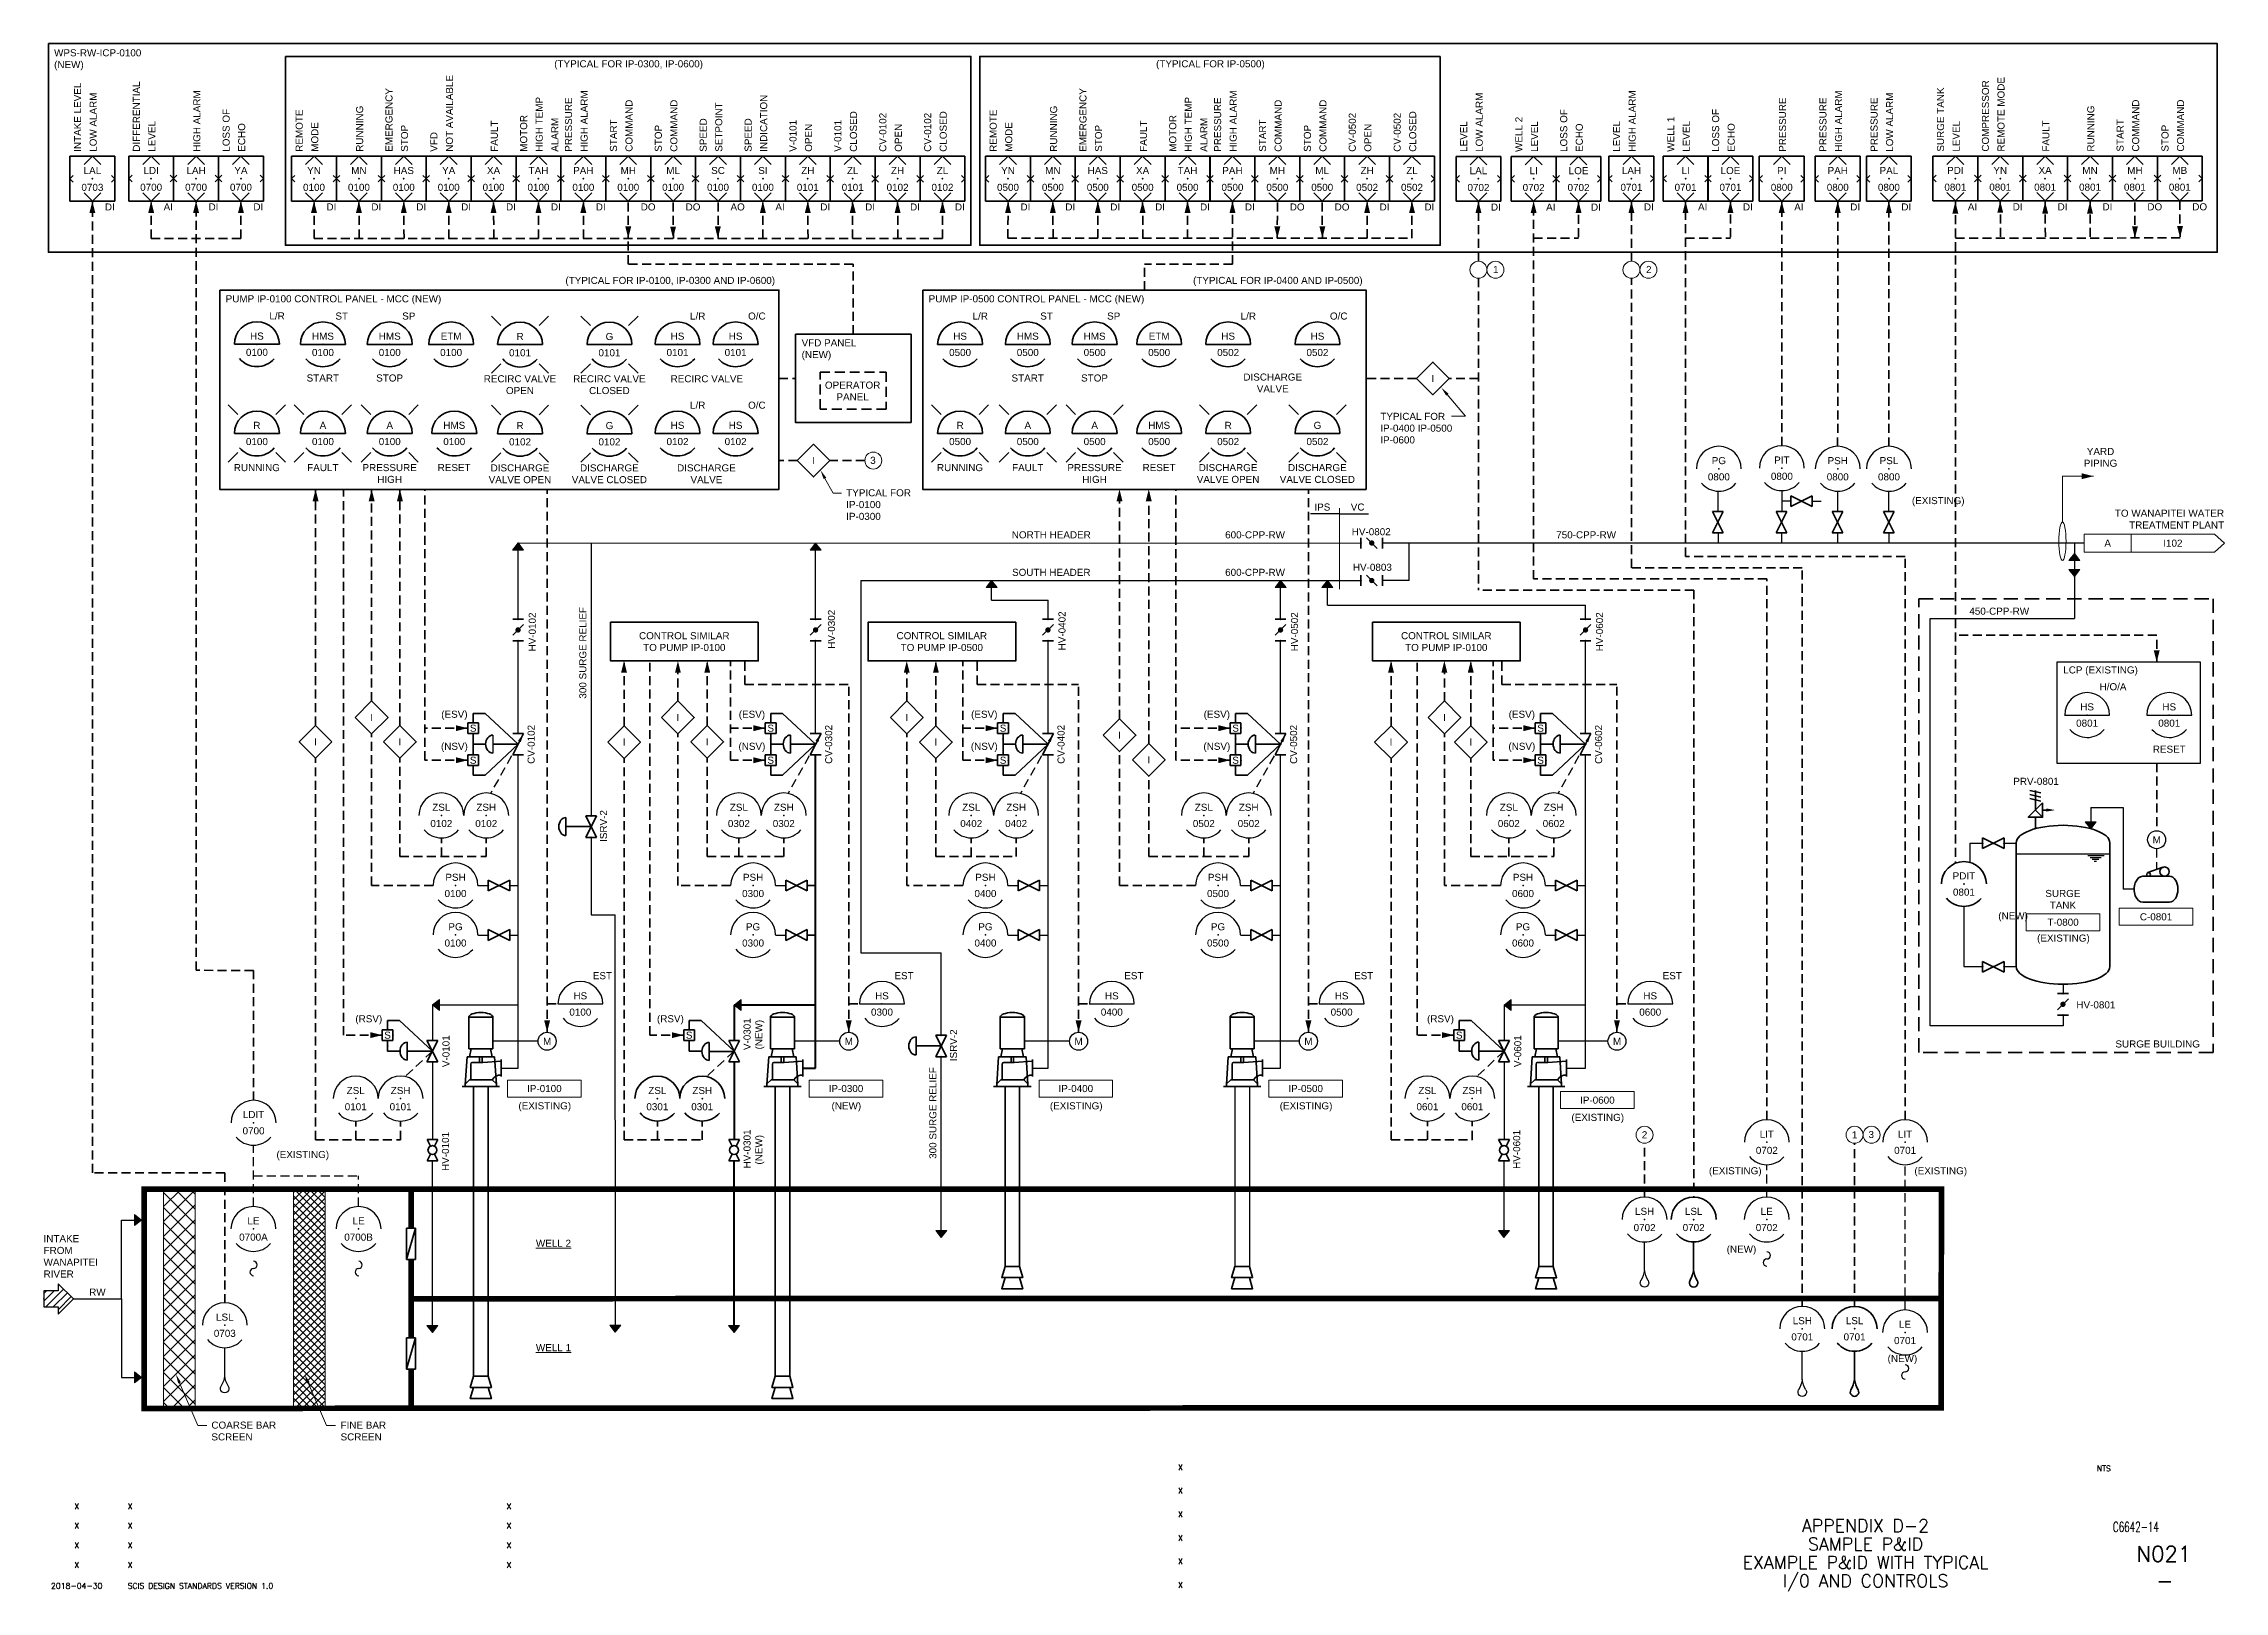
# Paper-space layout '11-Example P&ID with Typical IO and Controls- A1 Sheet' of a CAD drawing. Extents: x 47 to 819, y 21 to 569.
import ezdxf
from ezdxf.enums import TextEntityAlignment as Align

# ---------------------------------------------------------------- set-up
doc = ezdxf.new("R2010")
doc.units = 0
for name, pattern in [('CENTER2', [28.575, 19.05, -3.175, 3.175, -3.175]), ('DASHED', [0.75, 0.5, -0.25]), ('HIDDEN2', [4.7625, 3.175, -1.5875])]:
    doc.linetypes.add(name, pattern=pattern)
doc.layers.add('BOR-A1', color=7, linetype='Continuous')
for name, color, linetype, lineweight in [('D-EQPM', 4, 'Continuous', 35), ('D-EQPM-EXST', 252, 'Continuous', 35), ('D-MAJOR', 6, 'Continuous', 70), ('D-MINOR', 4, 'Continuous', 35), ('D-MINOR-EXST', 252, 'Continuous', 25), ('D-VALV', 4, 'Continuous', 35), ('D-VALV-EXST', 252, 'Continuous', 35), ('G-ANNO-DIM', 1, 'Continuous', 13), ('G-ANNO-SYMB', 1, 'Continuous', 13), ('G-ANNO-SYMB-EXST', 252, 'Continuous', 13), ('G-ANNO-TXNT-EXST', 252, 'Continuous', 13), ('N-ANNO-TEXT', 3, 'Continuous', 18), ('N-INST', 4, 'Continuous', 35), ('N-INST-EXST', 252, 'Continuous', 25), ('N-SGNL-ELEC', 4, 'HIDDEN2', 35), ('N-SGNL-ELEC-EXST', 252, 'HIDDEN2', 25)]:
    doc.layers.add(name, color=color, linetype=linetype, lineweight=lineweight)
doc.styles.add('_CGS_2-5_NOTES', font='arial.ttf', dxfattribs={"height": 2.5})
doc.styles.add('_CGS_2-5_SYMBOL', font='arial.ttf', dxfattribs={"height": 2.5})
doc.styles.get("Standard").update_dxf_attribs({"font": 'arial.ttf'})
doc.styles.add('STD2-0', font='simplex.shx', dxfattribs={"height": 2})
doc.styles.add('STD3-5', font='simplex.shx', dxfattribs={"height": 3.5})
doc.styles.add('STD4-5', font='simplex.shx', dxfattribs={"height": 4.5})
doc.styles.add('STD5-5', font='SIMPLEX')
doc.styles.add('T1_2_5', font='arial.ttf', dxfattribs={"height": 2.5})
doc.dimstyles.get("Standard").update_dxf_attribs({"dimtxt": 0.18, "dimasz": 0.18, "dimexe": 0.18, "dimexo": 0.0625, "dimgap": 0.09, "dimtad": 0, "dimtih": 1, "dimtoh": 1, "dimdec": 4, "dimzin": 0, "dimdsep": 46, "dimtxsty": 'Standard', "dimcen": 0.09, "dimadec": 0, "dimazin": 0, "dimtfac": 1, "dimtdec": 4, "dimtofl": 0, "dimtmove": 0, "dimatfit": 3, "dimfxl": 1, "dimtolj": 1, "dimtzin": 0, "dimarcsym": 0})

psp = doc.layouts.new('11-Example P&ID with Typical IO and Controls- A1 Sheet')

# ---------------------------------------------------------------- texts
at = {"layer": 'D-VALV', "ltscale": 0.0508, "style": '_CGS_2-5_NOTES'}
psp.add_text('S', height=2.5, dxfattribs=at).set_placement((275.58, 218.26), align=Align.MIDDLE_CENTER)
at = {"layer": 'D-VALV-EXST', "style": '_CGS_2-5_NOTES'}
for p in [(199.19, 326.85), (304.42, 326.85), (386.59, 326.85), (468.84, 326.85), (576.7, 326.85), (199.19, 315.51), (304.42, 315.51), (386.59, 315.51), (468.84, 315.51), (576.7, 315.51), (168.92, 218.26), (547.92, 218.26)]:
    psp.add_text('S', height=2.5, dxfattribs=at).set_placement(p, align=Align.MIDDLE_CENTER)
at = {"layer": 'G-ANNO-SYMB-EXST', "ltscale": 10, "style": '_CGS_2-5_NOTES'}
psp.add_text('M', height=2.5, dxfattribs=at).set_placement((794.59, 287.37), align=Align.MIDDLE_CENTER)
at = {"layer": 'G-ANNO-TXNT-EXST', "ltscale": 10, "style": '_CGS_2-5_NOTES'}
for s, p in [('T-0800', (761.46, 256.95)), ('C-0801', (794.35, 258.88)), ('IP-0100', (224.38, 198.12)), ('IP-0400', (412.33, 198.12)), ('IP-0500', (493.61, 198.12)), ('IP-0600', (596.77, 194.03))]:
    psp.add_text(s, height=2.5, dxfattribs=at).set_placement(p, align=Align.CENTER)
at = {"layer": 'G-ANNO-TXNT-EXST', "ltscale": 10, "char_height": 2.5, "style": '_CGS_2-5_NOTES'}
for s, insert, width, attachment_point in [('YARD \\PPIPING', (774.71, 419.28), 14.561, 8), ('(EXISTING)', (717.31, 405.35), 29.1219, 8), ('NORTH HEADER', (403.65, 393.96), 29.1219, 8), ('600-CPP-RW', (475.71, 393.96), 29.1219, 8), ('750-CPP-RW', (592.8, 393.96), 29.1219, 8), ('SOUTH HEADER', (403.65, 380.69), 29.1219, 8), ('600-CPP-RW', (475.71, 380.69), 29.1219, 8), ('450-CPP-RW', (738.89, 366.95), 14.561, 8), ('LCP (EXISTING)', (761.53, 348.7), 41.3764, 1), ('RESET', (799.02, 320.66), 39.4583, 2), ('SURGE\\PTANK', (761.4, 266.3), 24.0114, 5), ('\\pi35.04767;(EXISTING)', (717.23, 253.85), 88.3849, 1), ('\\pi35.04767;(EXISTING)', (180.16, 194.52), 88.3849, 1), ('\\pi35.04767;(EXISTING)', (368.11, 194.52), 88.3849, 1), ('\\pi35.04767;(EXISTING)', (449.39, 194.52), 88.3849, 1), ('\\pi35.04767;(EXISTING)', (552.54, 190.43), 88.3849, 1), ('(EXISTING)', (138.94, 174.03), 29.1219, 8), ('\\pi70.09535;(EXISTING)', (566.13, 171.54), 88.3849, 1), ('\\pi70.09535;(EXISTING)', (638.8, 171.54), 88.3849, 1), ('INTAKE\\PFROM\\PWANAPITEI\\PRIVER', (47.27, 132.53), 44.9933, 7), ('RW', (66.31, 127.38), 8.7808, 5), ('COARSE BAR\\PSCREEN', (106.62, 81.57), 30.6887, 1), ('FINE BAR\\PSCREEN', (152.3, 81.57), 30.6887, 1)]:
    psp.add_mtext(s, dxfattribs=dict(at, insert=insert, width=width, attachment_point=attachment_point))
at = {"layer": 'G-ANNO-TXNT-EXST', "ltscale": 0.75, "char_height": 2.5, "attachment_point": 5, "style": '_CGS_2-5_NOTES'}
for s, insert, width in [('HV-0802', (516.8, 396.32), 19.2679), ('HV-0803', (517.2, 383.74), 24.0114), ('PRV-0801', (751.91, 308.03), 24.0114), ('HV-0801', (773.07, 228.95), 24.0114)]:
    psp.add_mtext(s, dxfattribs=dict(at, insert=insert, width=width))
at = {"layer": 'G-ANNO-TXNT-EXST', "ltscale": 0.75, "char_height": 2.5, "attachment_point": 5, "rotation": 90, "style": '_CGS_2-5_NOTES'}
for s, insert, width in [('HV-0102', (220.11, 360.87), 24.0114), ('HV-0302', (325.92, 361.83), 24.0114), ('HV-0402', (407.45, 361.28), 24.0114), ('HV-0502', (489.68, 360.95), 24.0114), ('HV-0602', (597.55, 360.95), 24.0114), ('CV-0102', (219.71, 321.11), 24.0114), ('CV-0302', (324.94, 321.11), 24.0114), ('CV-0402', (407.11, 321.11), 24.0114), ('CV-0502', (489.36, 321.11), 24.0114), ('CV-0602', (597.22, 321.11), 24.0114), ('V-0101', (189.6, 212.58), 24.2624), ('V-0601', (568.61, 212.59), 24.2624), ('HV-0101', (189.4, 177.12), 24.0114), ('HV-0601', (568.25, 177.84), 24.0114)]:
    psp.add_mtext(s, dxfattribs=dict(at, insert=insert, width=width))
at = {"layer": 'G-ANNO-TXNT-EXST', "ltscale": 10, "char_height": 2.5, "width": 45.6873, "attachment_point": 8, "rotation": 90, "style": '_CGS_2-5_NOTES'}
for s, insert in [('300 SURGE RELIEF', (239.25, 353.5)), ('ISRV-2', (246.56, 292.24)), ('ISRV-2', (370.35, 214.68)), ('300 SURGE RELIEF', (363.05, 190.71))]:
    psp.add_mtext(s, dxfattribs=dict(at, insert=insert))
at = {"layer": 'G-ANNO-TXNT-EXST', "char_height": 2.5, "width": 153.4438, "attachment_point": 5, "style": '_CGS_2-5_NOTES'}
for s, insert in [('{\\LWELL 2}', (227.6, 144.64)), ('{\\LWELL 1}', (227.6, 107.72))]:
    psp.add_mtext(s, dxfattribs=dict(at, insert=insert))
at = {"layer": 'N-ANNO-TEXT', "style": '_CGS_2-5_NOTES'}
for s, p in [('1', (560.84, 489.11)), ('2', (614.95, 489.11)), ('3', (340.59, 421.59)), ('2', (613.46, 183.03)), ('1', (687.74, 183.03)), ('3', (693.62, 183.12))]:
    psp.add_text(s, height=2.5, dxfattribs=at).set_placement(p, align=Align.MIDDLE_CENTER)
at = {"layer": 'N-ANNO-TEXT', "color": 4, "style": '_CGS_2-5_NOTES'}
psp.add_text('IP-0300', height=2.5, dxfattribs=at).set_placement((331.05, 198.12), align=Align.CENTER)
at = {"layer": 'N-ANNO-TEXT', "char_height": 2.5, "style": '_CGS_2-5_NOTES'}
for s, insert, width, attachment_point in [('WPS-RW-ICP-0100\\P(NEW) ', (50.99, 567), 103.4701, 1), ('\\pi42.76942;(TYPICAL FOR IP-0300, IP-0600)', (185.11, 563.11), 137.8018, 1), ('\\pi49.85588;(TYPICAL FOR IP-0500)', (390.85, 563.11), 137.8018, 1), ('\\pi20.18243;(TYPICAL FOR IP-0100, IP-0300 AND IP-0600)', (211.64, 486.49), 93.9921, 1), ('\\pi15.64363;(TYPICAL FOR IP-0400 AND IP-0500)', (438.13, 486.49), 75.2804, 1), ('PUMP IP-0100 CONTROL PANEL - MCC (NEW)', (111.67, 479.99), 103.4701, 1), ('PUMP IP-0500 CONTROL PANEL - MCC (NEW)', (360.29, 479.99), 103.4701, 1), ('VFD PANEL\\P(NEW)', (315.35, 464.41), 32.4434, 1), ('START', (146.03, 451.97), 39.4583, 2), ('STOP', (169.65, 451.97), 39.4583, 2), ('RECIRC VALVE\\POPEN', (215.74, 451.69), 39.4583, 2), ('RECIRC VALVE\\PCLOSED', (247.37, 451.69), 39.4583, 2), ('RECIRC VALVE', (281.83, 451.69), 39.4583, 2), ('OPERATOR\\PPANEL', (333.4, 446.12), 32.698, 5), ('START', (395.32, 451.97), 39.4583, 2), ('STOP', (418.94, 451.97), 39.4583, 2), ('DISCHARGE\\PVALVE', (481.96, 452.3), 39.4583, 2), ('I', (538.61, 450.56), 30, 5), ('TYPICAL FOR\\PIP-0400 IP-0500 IP-0600', (520.02, 438.4), 32.4434, 1), ('RUNNING', (122.69, 420.27), 39.4583, 2), ('FAULT', (146.03, 420.27), 39.4583, 2), ('PRESSURE\\PHIGH', (169.66, 420.27), 39.4583, 2), ('RESET', (192.47, 420.28), 39.4583, 2), ('DISCHARGE\\PVALVE OPEN', (215.74, 420.17), 39.4583, 2), ('DISCHARGE\\PVALVE CLOSED', (247.37, 420.17), 39.4583, 2), ('DISCHARGE\\PVALVE', (281.69, 420.17), 39.4583, 2), ('I', (319.61, 421.5), 30, 5), ('RUNNING', (371.37, 420.27), 39.4583, 2), ('FAULT', (395.31, 420.27), 39.4583, 2), ('PRESSURE\\PHIGH', (418.94, 420.27), 39.4583, 2), ('RESET', (441.75, 420.28), 39.4583, 2), ('DISCHARGE\\PVALVE OPEN', (466.17, 420.27), 39.4583, 2), ('DISCHARGE\\PVALVE CLOSED', (497.74, 420.27), 39.4583, 2), ('TYPICAL FOR\\PIP-0100 \\PIP-0300', (331.12, 411.36), 32.4434, 1), ('\\pi2.07795;IPS', (494.62, 406.32), 7.199, 1), ('VC', (509.56, 406.32), 7.199, 1), ('CONTROL SIMILAR\\PTO PUMP IP-0100', (273.86, 360.8), 39.4583, 2), ('CONTROL SIMILAR\\PTO PUMP IP-0500', (364.93, 360.81), 39.4583, 2), ('CONTROL SIMILAR\\PTO PUMP IP-0100', (543.34, 360.81), 39.4583, 2), ('I', (163.3, 330.67), 30, 5), ('(ESV)', (192.56, 329.77), 29.1219, 8), ('I', (271.61, 330.67), 30, 5), ('(ESV)', (297.78, 329.77), 29.1219, 8), ('I', (352.53, 330.67), 30, 5), ('(ESV)', (379.95, 329.77), 29.1219, 8), ('(ESV)', (462.2, 329.77), 29.1219, 8), ('I', (542.67, 330.67), 30, 5), ('(ESV)', (570.06, 329.77), 29.1219, 8), ('I', (427.78, 324.34), 30, 5), ('I', (143.47, 321.99), 30, 5), ('I', (173.3, 321.99), 30, 5), ('(NSV)', (192.56, 318.43), 29.1219, 8), ('I', (252.56, 321.95), 30, 5), ('I', (281.98, 321.99), 30, 5), ('(NSV)', (297.78, 318.43), 29.1219, 8), ('I', (362.85, 321.95), 30, 5), ('(NSV)', (379.95, 318.43), 29.1219, 8), ('I', (438.13, 315.61), 30, 5), ('(NSV)', (462.2, 318.43), 29.1219, 8), ('I', (523.8, 321.95), 30, 5), ('I', (552, 321.95), 30, 5), ('(NSV)', (570.06, 318.43), 29.1219, 8), ('(NEW)', (743.8, 258.47), 29.1219, 8), ('(RSV)', (162.28, 222.06), 29.1219, 8), ('(RSV)', (268.95, 222.06), 29.1219, 8), ('(RSV)', (541.29, 222.06), 29.1219, 8), ('\\pi39.12424;(NEW)', (286.82, 194.52), 88.3849, 1), ('(NEW)', (647.74, 140.56), 29.1219, 8), ('(NEW)', (704.65, 101.89), 29.1219, 8)]:
    psp.add_mtext(s, dxfattribs=dict(at, insert=insert, width=width, attachment_point=attachment_point))
at = {"layer": 'N-ANNO-TEXT', "ltscale": 0.75, "char_height": 2.5, "style": '_CGS_2-5_NOTES'}
for s, insert, width, attachment_point in [('TO WANAPITEI WATER TREATMENT PLANT', (818.4, 397.47), 41.5419, 9), ('SURGE BUILDING', (794.92, 213.86), 35.2085, 8)]:
    psp.add_mtext(s, dxfattribs=dict(at, insert=insert, width=width, attachment_point=attachment_point))
at = {"layer": 'N-ANNO-TEXT', "char_height": 2.5, "width": 88.3849, "attachment_point": 1, "rotation": 90, "style": '_CGS_2-5_NOTES'}
for s, insert in [('\\pi38.88976;V-0301\\P\\pi39.12424;(NEW)', (294.8, 174.08)), ('\\pi37.76084;HV-0301\\P\\pi39.12424;(NEW)', (294.8, 133.36))]:
    psp.add_mtext(s, dxfattribs=dict(at, insert=insert))
at = {"layer": 'N-INST-EXST', "style": '_CGS_2-5_NOTES'}
for p in [(225.37, 216.07), (332.04, 216.07), (413.32, 216.07), (494.6, 216.07), (603.73, 216.07)]:
    psp.add_text('M', height=2.5, dxfattribs=at).set_placement(p, align=Align.MIDDLE_CENTER)

# ---------------------------------------------------------------- blocks, each defined once
blk = doc.blocks.new('CGS A1 TITLE ATT')
at = {"layer": 'BOR-A1', "color": 1}
for tag, p, height, style in [('DATE', (448.47, 64.4), 2, 'STD2-0'), ('DRAWN', (448.47, 56.08), 2, 'STD2-0'), ('DESIGNER', (448.47, 47.76), 2, 'STD2-0'), ('CHECKED', (448.47, 39.44), 2, 'STD2-0'), ('FILE', (783.85, 42.55), 3.5, 'STD3-5'), ('ENGINEER', (448.47, 31.12), 2, 'STD2-0'), ('AD909', (787.49, 32), 5.5, 'STD5-5'), ('APPROVED', (448.47, 22.72), 2, 'STD2-0')]:
    blk.add_attdef(tag, p, '', height=height, dxfattribs=dict(at, style=style))
at = {"layer": 'BOR-A1', "color": 1, "style": 'STD2-0', "flags": 4}
blk.add_attdef('SCALE', (773.37, 64), '', height=2, dxfattribs=at)
at = {"layer": 'BOR-A1', "color": 1, "style": 'STD4-5'}
for tag, p in [('TITLE-1', (691.59, 44.75)), ('TITLE-2', (691.59, 38.25)), ('TITLE-3', (691.59, 31.75)), ('TITLE-4', (691.59, 25.25))]:
    blk.add_attdef(tag, text='', height=4.5, dxfattribs=at).set_placement(p, align=Align.MIDDLE_CENTER)
at = {"layer": 'BOR-A1', "color": 1, "style": 'STD5-5'}
blk.add_attdef('999', text='', height=5.5, dxfattribs=at).set_placement((800.49, 22.5), align=Align.RIGHT)
blk = doc.blocks.new('REFa')
for p, q in [((29.5148, 3.175), (0, 3.175)), ((0, -3.175), (0, 3.175)), ((32.9692, 0), (29.5148, 3.175)), ((29.5148, -3.175), (32.9692, 0)), ((0, -3.175), (29.5148, -3.175))]:
    blk.add_line(p, q)
at = {"style": '_CGS_2-5_SYMBOL'}
blk.add_attdef('A', text='', height=2.5, dxfattribs=at).set_placement((14.7574, 0), align=Align.MIDDLE_CENTER)
blk = doc.blocks.new('REFb')
for p, q in [((0, 3.175), (0, -3.175)), ((0, 3.175), (16.6116, 3.175)), ((16.6116, -3.175), (16.6116, 3.175)), ((16.6116, -3.175), (0, -3.175))]:
    blk.add_line(p, q)
at = {"style": '_CGS_2-5_SYMBOL'}
blk.add_attdef('A', text='', height=2.5, dxfattribs=at).set_placement((8.3058, 0), align=Align.MIDDLE_CENTER)
blk = doc.blocks.new('_N_PLC_FIELD_OP ACCESS')
for p, q in [((-7.94, 15.87), (7.94, 15.87)), ((-7.94, 0), (-7.94, 15.87)), ((0, 15.87), (-2.96, 12.91)), ((2.96, 12.91), (0, 15.87)), ((7.94, 0), (7.94, 15.87)), ((-6.76, 9.11), (-7.94, 7.94)), ((-7.94, 7.94), (-6.76, 6.76)), ((7.94, 7.94), (6.76, 9.11)), ((6.76, 6.76), (7.94, 7.94)), ((7.94, 0), (-7.94, 0)), ((-2.96, 2.96), (0, 0)), ((0, 0), (2.96, 2.96))]:
    blk.add_line(p, q)
blk.add_point((0, 7.94))
at = {"style": '_CGS_2-5_SYMBOL'}
for tag, p in [('DESCRIPTION1', (-3.99, 16.48)), ('DESCRIPTION2', (1.51, 16.48)), ('DESCRIPTION3', (7.01, 16.48))]:
    blk.add_attdef(tag, p, '', height=2.5, rotation=90, dxfattribs=at)
for tag, p in [('TAG', (0, 9.57)), ('NO', (0, 3.62))]:
    blk.add_attdef(tag, text='', height=2.5, dxfattribs=at).set_placement(p, align=Align.CENTER)
blk.add_attdef('ABB', (4.41, -3.31), '', height=2.5, dxfattribs=at)
blk = doc.blocks.new('_N_INST_FIELD_OP ACCESS')
for start, end in [(0, 180), (219.69949, 319.76065)]:
    blk.add_arc((0, 0), 7.94, start, end)
blk.add_point((0, 0))
at = {"style": '_CGS_2-5_SYMBOL'}
blk.add_attdef('ABB', (4.41, 8.76), '', height=2.5, dxfattribs=at)
for tag, p in [('TAG', (0, 1.63)), ('NO', (0, -4.12))]:
    blk.add_attdef(tag, text='', height=2.5, dxfattribs=at).set_placement(p, align=Align.CENTER)
blk = doc.blocks.new('_D_METER_LEVEL ULTRASOUND')
for centre, radius, start, end in [((0, 0), 7.94, 0, 180), ((0, 0), 7.94, 219.69949, 319.76065), ((0.04, -15.24), 1.27, 90, 270), ((0.04, -12.7), 1.27, 270, 90)]:
    blk.add_arc(centre, radius, start, end)
blk.add_point((0, 0))
at = {"style": '_CGS_2-5_SYMBOL'}
blk.add_attdef('ABB', (4.41, 8.76), '', height=2.5, dxfattribs=at)
for tag, p in [('TAG', (0, 1.63)), ('NO', (0, -4.12))]:
    blk.add_attdef(tag, text='', height=2.5, dxfattribs=at).set_placement(p, align=Align.CENTER)
blk = doc.blocks.new('_D_GATE_SLUICE - NORMALLY OPEN')
for p, q in [((0, 0), (11.1, 3.175)), ((0, 3.175), (11.1, 3.175)), ((0, 0), (0, 3.175)), ((11.1, 0), (0, 0)), ((11.1, 3.175), (11.1, 0))]:
    blk.add_line(p, q)
blk = doc.blocks.new('_D_VALVE_BUTTERFLY')
h = blk.add_hatch(color=256)
edge = h.paths.add_edge_path()
edge.add_arc((3.81, 0.02), 0.953, 180, 540)
for p, q in [((0, 1.91), (0, -1.9)), ((1.91, 1.91), (5.72, -1.9)), ((7.62, 1.91), (7.62, -1.9))]:
    blk.add_line(p, q)
for p in [(3.81, 0), (0, -0.02), (7.62, -0.02)]:
    blk.add_point(p)
blk = doc.blocks.new('_D_PUMP_VERTICAL TURBINE')
for p, q in [((-11.47, 17.97), (-11.47, 6.74)), ((-2.93, 17.97), (-11.47, 17.97)), ((-2.93, 6.74), (-2.93, 17.97)), ((-12.69, -5.85), (-12.08, 3.9)), ((-12.08, 3.9), (-2.32, 3.9)), ((-11.47, 6.74), (-2.93, 6.74)), ((-10.61, 6.74), (-11.21, 3.9)), ((-10.74, -4.23), (-10.74, 1.41)), ((-10.22, 1.94), (-6.54, 1.94)), ((-7.64, 1.94), (-7.64, 3.9)), ((-6.75, 1.94), (-6.75, 3.9)), ((-6.54, 1.94), (0, 2.41)), ((-3.78, 6.74), (-3.19, 3.9)), ((-1.71, -5.85), (-2.32, 3.9)), ((0, -3.02), (0, 3.02)), ((-0.57, -6.49), (-13.82, -6.49)), ((-12.69, -6.49), (-12.69, -5.85)), ((-12.68, -5.63), (-11.23, -4.23)), ((-11.23, -4.23), (-3.17, -4.23)), ((-1.72, -5.63), (-3.17, -4.23)), ((-1.71, -6.49), (-1.71, -5.85))]:
    blk.add_line(p, q)
blk.add_arc((-10.22, 1.41), 0.528, 90, 180)
at = {"extrusion": (0, 0, -1)}
blk.add_ellipse((-7.2, 17.97), major_axis=(4.27, 0), ratio=0.386284, start_param=3.141593, end_param=6.283185, dxfattribs=at)
blk.add_ellipse((-0.21, -5.85), major_axis=(-2.39, 2.39), ratio=1, start_param=-0.846486, end_param=0.286057)
at = {"style": '_CGS_2-5_SYMBOL'}
blk.add_attdef('XX', text='', height=2.5, dxfattribs=at).set_placement((0.15, -6.59), align=Align.TOP_LEFT)
blk = doc.blocks.new('_D_VALVE_BALL - NORMALLY OPEN')
for p, q in [((2.39, 0.71), (0, 1.9)), ((0, 1.9), (0, -1.9)), ((5.23, 0.71), (7.62, 1.9)), ((7.62, 1.9), (7.62, -1.9)), ((0, -1.9), (2.39, -0.71)), ((7.62, -1.9), (5.23, -0.71))]:
    blk.add_line(p, q)
blk.add_circle((3.81, 0), 1.59)
for p in [(0, 0), (7.62, 0)]:
    blk.add_point(p)
blk = doc.blocks.new('_D_VALVE_GATE')
for p, q in [((7.62, -1.905), (0, 1.905)), ((0, 1.905), (0, -1.905)), ((0, -1.905), (7.62, 1.905)), ((7.62, 1.905), (7.62, -1.905))]:
    blk.add_line(p, q)
for p in [(0, 0), (3.81, 0), (7.62, 0)]:
    blk.add_point(p)
blk = doc.blocks.new('_D_VALVE_CHECK')
for p, q in [((0, -1.905), (0, 1.905)), ((0, 1.905), (7.62, -1.905)), ((7.62, -1.905), (7.62, 1.905))]:
    blk.add_line(p, q)
for p in [(0, 0), (3.81, 0), (7.62, 0)]:
    blk.add_point(p)
blk.add_solid([(4.5466, -0.9652), (7.62, -1.905), (5.0292, 0.0254)])
blk = doc.blocks.new('_N_INST_PANEL_OP ACCESS')
blk.add_line((-7.95, 0), (7.95, 0))
for start, end in [(0, 180), (219.69949, 319.76065)]:
    blk.add_arc((0, 0), 7.94, start, end)
at = {"ltscale": 0.0508}
blk.add_point((0, 0), dxfattribs=at)
at = {"style": '_CGS_2-5_SYMBOL'}
blk.add_attdef('ABB', (4.41, 8.76), '', height=2.5, dxfattribs=at)
for tag, p in [('TAG', (0, 1.63)), ('NO', (0, -4.12))]:
    blk.add_attdef(tag, text='', height=2.5, dxfattribs=at).set_placement(p, align=Align.CENTER)
blk = doc.blocks.new('_N_LIGHT_PANEL')
for p, q in [((-10.12, 10.08), (-6.74, 6.73)), ((10.1, 10.08), (6.72, 6.73)), ((-7.95, 0), (7.95, 0)), ((-10.12, -10.11), (-6.74, -6.76)), ((10.1, -10.11), (6.72, -6.76))]:
    blk.add_line(p, q)
for start, end in [(0, 180), (219.69949, 319.76065)]:
    blk.add_arc((0, 0), 7.94, start, end)
blk.add_point((0, 0))
at = {"style": '_CGS_2-5_SYMBOL'}
for tag, p in [('TAG', (0, 1.63)), ('NO', (0, -4.12))]:
    blk.add_attdef(tag, text='', height=2.5, dxfattribs=at).set_placement(p, align=Align.CENTER)
blk.add_attdef('ABB', (7.41, 4.76), '', height=2.5, dxfattribs=at)
blk = doc.blocks.new('I-INST-LEVEL-FLOAT')
at = {"linetype": 'Continuous'}
for centre, radius, start, end in [((-24, 2.7), 24.1, 328.3026, 353.5458), ((24, 2.7), 24.1, 186.4542, 211.6974), ((0, -12), 4, 146.905, 33.095)]:
    blk.add_arc(centre, radius, start, end, dxfattribs=at)
at = {"style": 'T1_2_5'}
for tag, p in [('DESCRIPTION_LEFT1', (-7, -4)), ('DESCRIPTION_LEFT2', (-7, -8)), ('DESCRIPTION_LEFT3', (-7, -12))]:
    blk.add_attdef(tag, text='', height=2.5, dxfattribs=at).set_placement(p, align=Align.MIDDLE_RIGHT)
for tag, p in [('DESCRIPTION_RIGHT1', (7, -4)), ('DESCRIPTION_RIGHT2', (7, -8)), ('DESCRIPTION_RIGHT3', (7, -12))]:
    blk.add_attdef(tag, text='', height=2.5, dxfattribs=at).set_placement(p, align=Align.MIDDLE_LEFT)
blk = doc.blocks.new('_D_METER_LEVEL FLOAT')
blk.add_line((0, 6), (0, 15.96))
for start, end in [(0, 180), (219.69949, 319.76065)]:
    blk.add_arc((0.04, 23.9), 7.94, start, end)
blk.add_point((0.04, 23.9))
at = {"xscale": -0.3750000014881288, "yscale": 0.3750000014899567, "zscale": 0.3750000014887505}
blk.add_blockref('I-INST-LEVEL-FLOAT', (0, 6), dxfattribs=at)
at = {"style": '_CGS_2-5_SYMBOL'}
blk.add_attdef('ABB', (4.45, 32.65), '', height=2.5, dxfattribs=at)
for tag, p in [('TAG', (0.04, 25.53)), ('NO', (0.04, 19.78))]:
    blk.add_attdef(tag, text='', height=2.5, dxfattribs=at).set_placement(p, align=Align.CENTER)
blk = doc.blocks.new('_D_VALVE_RELIEF - PRESSURE')
for p, q in [((1.8796, 12.4333), (-1.9558, 13.3477)), ((-1.9558, 11.9507), (1.8796, 10.9855)), ((1.8796, 9.5885), (-1.9558, 10.5283)), ((0, 6.4135), (0, 13.3477)), ((2.5527, 3.8608), (-0.0127, 6.4008)), ((0, 3.8608), (0, 0)), ((2.5527, 6.4008), (4.6101, 6.4008))]:
    blk.add_line(p, q)
at = {"flags": 128}
blk.add_lwpolyline([(2.5527, 8.9662), (2.5527, 3.8608), (-2.5527, 3.8608)], close=True, dxfattribs=at)
for p in [(-0.0127, 3.8608), (2.5527, 6.4008)]:
    blk.add_point(p)
blk.add_solid([(3.8227, 5.842), (6.9977, 6.4008), (3.8227, 6.9596)])
blk = doc.blocks.new('_D_COMPRESSOR_SINGLE STAGE')
for p, q in [((-10.61, 5.86), (-5.3, 7.77)), ((-12.46, 4.59), (-3.02, 4.59)), ((-12.46, -4.59), (-3.02, -4.59))]:
    blk.add_line(p, q)
for centre, radius in [((-4.74, 6.23), 1.64), ((-10.39, 5.25), 0.654)]:
    blk.add_circle(centre, radius)
for centre, start_param, end_param in [((-12.46, 0), 0, 3.141593), ((-3.02, 0), 3.141593, 6.283185)]:
    blk.add_ellipse(centre, major_axis=(0, 4.59), ratio=0.657895, start_param=start_param, end_param=end_param)
at = {"style": '_CGS_2-5_SYMBOL'}
blk.add_attdef('XX', text='', height=2.5, dxfattribs=at).set_placement((-0.51, -5.02), align=Align.TOP_LEFT)
blk = doc.blocks.new('CGS A1 REV ATT')
at = {"layer": 'BOR-A1', "color": 1, "style": 'STD2-0'}
for tag, p in [('R5-DATE', (58.99, 50.62)), ('R5-BY', (211.87, 50.62)), ('R4-DATE', (58.99, 43.7)), ('R3-DATE', (58.99, 36.78)), ('R4-BY', (211.87, 43.7)), ('R3-BY', (211.87, 36.78)), ('R2-DATE', (58.99, 29.86)), ('R2-BY', (211.87, 29.86)), ('R1-DATE', (58.99, 22.46)), ('R1-BY', (211.87, 22.46))]:
    blk.add_attdef(tag, text='', height=2, dxfattribs=at).set_placement(p, align=Align.CENTER)
for tag, p in [('R5-DESC', (76.99, 50.62)), ('R4-DESC', (76.99, 43.7)), ('R3-DESC', (76.99, 36.78)), ('R2-DESC', (76.99, 29.86)), ('R1-DESC', (76.99, 22.46))]:
    blk.add_attdef(tag, p, '', height=2, dxfattribs=at)

# ---------------------------------------------------------------- hatches: boundary and pattern name
at = {"layer": 'G-ANNO-SYMB-EXST'}
h = psp.add_hatch(dxfattribs=at)
h.set_pattern_fill('ANSI37', color=256, scale=30, style=0)
h.set_pattern_definition([(45, (31.207, 67.304), (-2.65165, 2.65165), []), (135, (31.207, 67.304), (-2.65165, -2.65165), [])])
h.paths.add_polyline_path([(89.73, 86.23), (100.9, 86.23), (100.9, 163.8), (89.73, 163.8)])
h = psp.add_hatch(dxfattribs=at)
h.set_pattern_fill('ANSI37', color=256, scale=15, style=0)
h.set_pattern_definition([(45, (21.0034, 53.307), (-1.325825, 1.325825), []), (135, (21.0034, 53.307), (-1.325825, -1.325825), [])])
h.paths.add_polyline_path([(135.64, 86.23), (146.81, 86.23), (146.81, 163.8), (135.64, 163.8)])

# ---------------------------------------------------------------- linework, layer by layer
at = {"ltscale": 0.0508}
psp.add_line((47.31, 126.84), (48.33, 127.86), dxfattribs=at)
for p in [(47.31, 124.99), (57.83, 125.02)]:
    psp.add_point(p, dxfattribs=at)
at = {"layer": 'D-EQPM', "ltscale": 0.0508}
for p, q in [((306.03, 200.15), (306.03, 97.59)), ((311.13, 200.15), (311.13, 97.59))]:
    psp.add_line(p, q, dxfattribs=at)
for points in [[(311.13, 97.59), (306.03, 97.59), (304.86, 93.65), (312.3, 93.65)], [(311.13, 93.65), (306.03, 93.65), (304.86, 89.7), (312.3, 89.7)]]:
    psp.add_lwpolyline(points, close=True, dxfattribs=at)
at = {"layer": 'D-EQPM-EXST'}
for p, q in [((744.93, 286.26), (744.93, 242.45)), ((777.98, 242.49), (777.98, 286.3))]:
    psp.add_line(p, q, dxfattribs=at)
at = {"layer": 'D-EQPM-EXST', "ltscale": 10}
for p, q in [((199.36, 200.15), (199.36, 97.59)), ((204.46, 200.15), (204.46, 97.59)), ((387.31, 200.15), (387.31, 136.42)), ((392.41, 200.15), (392.41, 136.42)), ((576.08, 200.15), (576.08, 136.4)), ((581.18, 200.15), (581.18, 136.4))]:
    psp.add_line(p, q, dxfattribs=at)
for points in [[(392.41, 136.42), (387.31, 136.42), (386.14, 132.48), (393.58, 132.48)], [(392.41, 132.48), (387.31, 132.48), (386.14, 128.54), (393.58, 128.54)], [(473.69, 136.44), (468.59, 136.44), (467.42, 132.49), (474.86, 132.49)], [(473.69, 132.49), (468.59, 132.49), (467.42, 128.55), (474.86, 128.55)], [(581.18, 136.4), (576.08, 136.4), (574.91, 132.45), (582.35, 132.45)], [(581.18, 132.45), (576.08, 132.45), (574.91, 128.51), (582.35, 128.51)], [(204.46, 97.59), (199.36, 97.59), (198.19, 93.65), (205.63, 93.65)], [(204.46, 93.65), (199.36, 93.65), (198.19, 89.7), (205.63, 89.7)]]:
    psp.add_lwpolyline(points, close=True, dxfattribs=at)
at = {"layer": 'D-EQPM-EXST', "extrusion": (0, 0, -1)}
psp.add_ellipse((761.46, 286.3), major_axis=(16.53, 0), ratio=0.374183, start_param=3.141593, end_param=6.283185, dxfattribs=at)
at = {"layer": 'D-EQPM-EXST'}
psp.add_ellipse((761.46, 242.49), major_axis=(16.53, 0), ratio=0.374183, start_param=3.141593, end_param=6.283185, dxfattribs=at)
at = {"layer": 'D-MAJOR'}
for p, q in [((320.31, 206.64), (320.31, 317.37)), ((291.48, 228.95), (320.31, 228.95)), ((291.48, 228.91), (291.48, 216.39)), ((291.48, 208.77), (291.48, 181.39)), ((315.78, 206.64), (320.31, 206.64)), ((291.49, 115.6), (291.48, 173.77))]:
    psp.add_line(p, q, dxfattribs=at)
at = {"layer": 'D-MINOR'}
for p, q in [((317.35, 271.18), (320.31, 271.18)), ((317.35, 253.68), (320.31, 253.68))]:
    psp.add_line(p, q, dxfattribs=at)
at = {"layer": 'D-MINOR-EXST'}
for p, q in [((639.45, 403.52), (639.45, 410.68)), ((661.98, 410.88), (661.98, 403.53)), ((681.77, 403.52), (681.77, 410.68)), ((699.87, 403.52), (699.87, 410.68)), ((665.16, 407.16), (661.98, 407.16)), ((672.78, 407.16), (675.96, 407.16)), ((639.45, 395.9), (639.45, 392.32)), ((661.98, 392.31), (661.98, 395.91)), ((681.77, 392.31), (681.77, 395.9)), ((699.87, 395.91), (699.87, 392.31)), ((215.09, 392.35), (513.17, 392.3)), ((215.09, 365.4), (215.09, 392.35)), ((240.95, 392.35), (240.95, 295.82)), ((320.31, 365.4), (320.31, 392.35)), ((768.93, 392.32), (520.79, 392.3)), ((530.21, 379.05), (530.21, 392.3)), ((765.51, 392.31), (765.51, 365.61)), ((336.32, 379.05), (382.56, 379.05)), ((336.32, 379.05), (336.32, 247.33)), ((382.56, 379.05), (513.17, 379.05)), ((382.56, 372.09), (382.56, 379.05)), ((484.74, 365.4), (484.74, 379.05)), ((501.32, 370.32), (501.32, 379.05)), ((530.21, 379.05), (520.79, 379.05)), ((382.56, 372.09), (402.49, 372.09)), ((402.49, 365.4), (402.49, 372.09)), ((501.32, 370.32), (592.6, 370.32)), ((592.6, 365.4), (592.6, 370.32)), ((714.5, 221.6), (714.5, 365.61)), ((714.5, 365.61), (765.51, 365.61)), ((215.09, 324.99), (215.09, 357.78)), ((320.31, 324.99), (320.31, 357.78)), ((402.49, 324.99), (402.49, 357.78)), ((484.74, 324.99), (484.74, 357.78)), ((592.6, 324.99), (592.6, 357.78)), ((402.49, 324.99), (402.49, 333.68)), ((206.16, 324.38), (206.16, 318.03)), ((215.09, 206.64), (215.09, 317.37)), ((402.49, 206.64), (402.49, 317.37)), ((484.74, 206.64), (484.74, 317.37)), ((592.6, 206.64), (592.6, 317.37)), ((771.23, 298.84), (771.23, 291.29)), ((771.23, 298.84), (782.69, 298.84)), ((782.69, 298.84), (782.69, 269.88)), ((240.95, 288.2), (240.95, 260.82)), ((728.65, 279.34), (728.65, 286.14)), ((728.65, 286.14), (732.98, 286.14)), ((740.6, 286.14), (744.93, 286.14)), ((777.98, 282.27), (744.93, 282.27)), ((775.96, 281.68), (770.21, 281.68)), ((774.94, 281.04), (770.99, 281.04)), ((774.09, 280.34), (771.73, 280.34)), ((773.28, 279.7), (772.44, 279.7)), ((200.9, 271.18), (204.51, 271.18)), ((212.13, 271.18), (215.09, 271.18)), ((306.13, 271.18), (309.73, 271.18)), ((388.3, 271.18), (391.9, 271.18)), ((399.52, 271.18), (402.49, 271.18)), ((470.55, 271.18), (474.16, 271.18)), ((481.78, 271.18), (484.74, 271.18)), ((578.41, 271.18), (582.02, 271.18)), ((589.64, 271.18), (592.6, 271.18)), ((726.4, 263.79), (726.4, 242.49)), ((786.61, 269.88), (782.69, 269.88)), ((240.89, 260.82), (249.47, 260.82)), ((249.48, 115.7), (249.47, 260.82)), ((200.9, 253.68), (204.51, 253.68)), ((212.13, 253.68), (215.09, 253.68)), ((306.13, 253.68), (309.73, 253.68)), ((336.32, 247.33), (364.74, 247.33)), ((364.74, 218.25), (364.74, 247.33)), ((388.3, 253.68), (391.9, 253.68)), ((399.52, 253.68), (402.49, 253.68)), ((470.55, 253.68), (474.16, 253.68)), ((481.78, 253.68), (484.74, 253.68)), ((578.41, 253.68), (582.02, 253.68)), ((589.64, 253.68), (592.6, 253.68)), ((726.4, 242.49), (732.98, 242.49)), ((740.6, 242.49), (744.93, 242.49)), ((761.46, 236.3), (761.46, 232.97)), ((184.81, 228.99), (215.09, 228.99)), ((184.81, 228.95), (184.81, 216.39)), ((563.82, 228.95), (563.82, 216.4)), ((563.82, 228.95), (592.6, 228.95)), ((761.46, 225.35), (761.46, 221.6)), ((222.17, 216.11), (206.18, 216.1)), ((328.84, 216.11), (312.85, 216.1)), ((410.12, 216.11), (394.13, 216.1)), ((491.4, 216.11), (475.41, 216.1)), ((600.52, 216.11), (582.91, 216.1)), ((761.46, 221.6), (714.5, 221.6)), ((184.81, 208.77), (184.81, 181.39)), ((364.74, 214.44), (364.74, 214.44)), ((364.75, 149.12), (364.74, 210.63)), ((563.76, 208.78), (563.76, 181.39)), ((209.11, 206.64), (215.09, 206.64)), ((397.06, 206.64), (402.49, 206.64)), ((478.34, 206.64), (484.74, 206.64)), ((585.83, 206.64), (592.6, 206.64)), ((468.59, 200.15), (468.59, 136.44)), ((473.69, 200.15), (473.69, 136.44)), ((184.82, 115.6), (184.81, 173.77)), ((563.76, 162.76), (563.76, 173.77)), ((563.76, 146.67), (563.76, 162.76)), ((74.84, 125.02), (74.84, 152.86)), ((74.84, 152.86), (82.85, 152.86)), ((47.31, 124.15), (51.02, 127.86)), ((48.02, 122.15), (54.35, 128.45)), ((50.71, 122.15), (55.69, 127.12)), ((52.39, 121.13), (57.04, 125.78)), ((57.83, 125.02), (74.84, 125.02)), ((74.84, 125.02), (74.84, 97.18)), ((74.84, 97.18), (82.85, 97.18))]:
    psp.add_line(p, q, dxfattribs=at)
at = {"layer": 'D-MINOR-EXST', "flags": 128}
psp.add_lwpolyline([(57.83, 125.02), (52.39, 130.35), (52.39, 127.84), (47.31, 127.84), (47.31, 122.15), (52.39, 122.15), (52.39, 119.58)], close=True, dxfattribs=at)
at = {"layer": 'D-VALV', "ltscale": 0.0508}
for p, q in [((277.48, 220.16), (273.67, 220.16)), ((273.67, 220.16), (273.67, 216.35)), ((273.67, 216.35), (275.57, 216.35)), ((275.57, 220.16), (275.57, 223.48)), ((279.82, 223.48), (275.57, 223.48)), ((275.57, 212.6), (275.57, 216.35)), ((275.57, 216.35), (277.48, 216.35)), ((277.48, 216.35), (277.48, 220.16)), ((291.48, 212.58), (279.82, 223.48)), ((280, 212.6), (275.57, 212.6)), ((282.66, 215.68), (282.66, 209.33))]:
    psp.add_line(p, q, dxfattribs=at)
at = {"layer": 'D-VALV', "ltscale": 0.0508, "flags": 128}
psp.add_lwpolyline([(291.58, 212.48), (282.67, 212.48)], dxfattribs=at)
at = {"layer": 'D-VALV', "ltscale": 0.0508, "extrusion": (0, 0, -1)}
psp.add_ellipse((282.65, 212.51), major_axis=(0, 3.18), ratio=0.8, start_param=3.141593, end_param=6.283185, dxfattribs=at)
at = {"layer": 'D-VALV-EXST'}
for p, q in [((199.18, 328.76), (199.18, 332.08)), ((203.43, 332.08), (199.18, 332.08)), ((215.09, 321.18), (203.43, 332.08)), ((304.41, 328.76), (304.41, 332.08)), ((308.65, 332.08), (304.41, 332.08)), ((320.31, 321.18), (308.65, 332.08)), ((386.58, 328.76), (386.58, 332.08)), ((390.83, 332.08), (386.58, 332.08)), ((402.49, 321.18), (390.83, 332.08)), ((468.83, 328.76), (468.83, 332.08)), ((473.08, 332.08), (468.83, 332.08)), ((484.74, 321.18), (473.08, 332.08)), ((576.69, 328.76), (576.69, 332.08)), ((580.94, 332.08), (576.69, 332.08)), ((592.6, 321.18), (580.94, 332.08)), ((201.09, 328.76), (197.28, 328.76)), ((197.28, 328.76), (197.28, 324.95)), ((197.28, 324.95), (199.18, 324.95)), ((199.18, 321.2), (199.18, 324.95)), ((199.18, 324.95), (201.09, 324.95)), ((201.09, 324.95), (201.09, 328.76)), ((306.31, 328.76), (302.5, 328.76)), ((302.5, 328.76), (302.5, 324.95)), ((302.5, 324.95), (304.41, 324.95)), ((304.41, 321.2), (304.41, 324.95)), ((304.41, 324.95), (306.31, 324.95)), ((306.31, 324.95), (306.31, 328.76)), ((311.39, 324.38), (311.39, 318.03)), ((388.49, 328.76), (384.68, 328.76)), ((384.68, 328.76), (384.68, 324.95)), ((384.68, 324.95), (386.58, 324.95)), ((386.58, 321.2), (386.58, 324.95)), ((386.58, 324.95), (388.49, 324.95)), ((388.49, 324.95), (388.49, 328.76)), ((393.56, 324.38), (393.56, 318.03)), ((470.74, 328.76), (466.93, 328.76)), ((466.93, 328.76), (466.93, 324.95)), ((466.93, 324.95), (468.83, 324.95)), ((468.83, 321.2), (468.83, 324.95)), ((468.83, 324.95), (470.74, 324.95)), ((470.74, 324.95), (470.74, 328.76)), ((475.81, 324.38), (475.81, 318.03)), ((578.6, 328.76), (574.79, 328.76)), ((574.79, 328.76), (574.79, 324.95)), ((574.79, 324.95), (576.69, 324.95)), ((576.69, 321.2), (576.69, 324.95)), ((576.69, 324.95), (578.6, 324.95)), ((578.6, 324.95), (578.6, 328.76)), ((583.67, 324.38), (583.67, 318.03)), ((197.28, 313.6), (197.28, 317.41)), ((197.28, 317.41), (199.18, 317.41)), ((203.61, 321.2), (199.18, 321.2)), ((199.18, 321.16), (199.18, 317.41)), ((199.18, 317.41), (201.09, 317.41)), ((201.09, 317.41), (201.09, 313.6)), ((215.09, 321.18), (203.43, 310.28)), ((302.5, 313.6), (302.5, 317.41)), ((302.5, 317.41), (304.41, 317.41)), ((308.84, 321.2), (304.41, 321.2)), ((304.41, 321.16), (304.41, 317.41)), ((304.41, 317.41), (306.31, 317.41)), ((306.31, 317.41), (306.31, 313.6)), ((320.31, 321.18), (308.65, 310.28)), ((384.68, 313.6), (384.68, 317.41)), ((384.68, 317.41), (386.58, 317.41)), ((391.01, 321.2), (386.58, 321.2)), ((386.58, 321.16), (386.58, 317.41)), ((386.58, 317.41), (388.49, 317.41)), ((388.49, 317.41), (388.49, 313.6)), ((402.49, 321.18), (390.83, 310.28)), ((466.93, 313.6), (466.93, 317.41)), ((466.93, 317.41), (468.83, 317.41)), ((473.26, 321.2), (468.83, 321.2)), ((468.83, 321.16), (468.83, 317.41)), ((468.83, 317.41), (470.74, 317.41)), ((470.74, 317.41), (470.74, 313.6)), ((484.74, 321.18), (473.08, 310.28)), ((574.79, 313.6), (574.79, 317.41)), ((574.79, 317.41), (576.69, 317.41)), ((581.12, 321.2), (576.69, 321.2)), ((576.69, 321.16), (576.69, 317.41)), ((576.69, 317.41), (578.6, 317.41)), ((578.6, 317.41), (578.6, 313.6)), ((592.6, 321.18), (580.94, 310.28)), ((201.09, 313.6), (197.28, 313.6)), ((199.18, 313.6), (199.18, 310.28)), ((203.43, 310.28), (199.18, 310.28)), ((306.31, 313.6), (302.5, 313.6)), ((304.41, 313.6), (304.41, 310.28)), ((308.65, 310.28), (304.41, 310.28)), ((388.49, 313.6), (384.68, 313.6)), ((386.58, 313.6), (386.58, 310.28)), ((390.83, 310.28), (386.58, 310.28)), ((470.74, 313.6), (466.93, 313.6)), ((468.83, 313.6), (468.83, 310.28)), ((473.08, 310.28), (468.83, 310.28)), ((578.6, 313.6), (574.79, 313.6)), ((576.69, 313.6), (576.69, 310.28)), ((580.94, 310.28), (576.69, 310.28)), ((232.02, 295.21), (232.02, 288.86)), ((170.81, 220.16), (167, 220.16)), ((167, 220.16), (167, 216.35)), ((167, 216.35), (168.91, 216.35)), ((168.91, 220.16), (168.91, 223.48)), ((173.15, 223.48), (168.91, 223.48)), ((168.91, 212.6), (168.91, 216.35)), ((168.91, 216.35), (170.81, 216.35)), ((170.81, 216.35), (170.81, 220.16)), ((184.81, 212.58), (173.15, 223.48)), ((355.81, 217.64), (355.81, 211.29)), ((549.82, 220.16), (546.01, 220.16)), ((546.01, 220.16), (546.01, 216.35)), ((546.01, 216.35), (547.91, 216.35)), ((547.91, 220.16), (547.91, 223.49)), ((552.16, 223.49), (547.91, 223.49)), ((547.91, 212.61), (547.91, 216.35)), ((547.91, 216.35), (549.82, 216.35)), ((549.82, 216.35), (549.82, 220.16)), ((563.82, 212.59), (552.16, 223.49)), ((173.34, 212.6), (168.91, 212.6)), ((175.89, 215.78), (175.89, 209.43)), ((552.34, 212.61), (547.91, 212.61)), ((554.89, 215.78), (554.89, 209.43))]:
    psp.add_line(p, q, dxfattribs=at)
at = {"layer": 'D-VALV-EXST', "flags": 128}
for points in [[(215.09, 321.18), (206.17, 321.18)], [(320.31, 321.18), (311.4, 321.18)], [(402.49, 321.18), (393.57, 321.18)], [(484.74, 321.18), (475.82, 321.18)], [(592.6, 321.18), (583.68, 321.18)], [(240.95, 292.01), (232.04, 292.01)], [(184.81, 212.58), (175.9, 212.58)], [(364.74, 214.44), (355.83, 214.44)], [(563.82, 212.59), (554.9, 212.59)]]:
    psp.add_lwpolyline(points, dxfattribs=at)
at = {"layer": 'D-VALV-EXST', "extrusion": (0, 0, -1)}
for centre in [(206.16, 321.2), (311.38, 321.2), (393.55, 321.2), (475.8, 321.2), (583.66, 321.2), (232.02, 292.03), (355.81, 214.46), (175.88, 212.6), (554.89, 212.61)]:
    psp.add_ellipse(centre, major_axis=(0, 3.18), ratio=0.8, start_param=3.141593, end_param=6.283185, dxfattribs=at)
at = {"layer": 'D-VALV-EXST'}
for p in [(201.09, 326.85), (306.31, 326.85), (388.49, 326.85), (466.93, 326.85), (470.74, 326.85), (578.6, 326.85), (304.41, 322.98), (386.58, 322.98), (468.83, 322.98), (576.69, 322.98), (306.31, 315.51), (388.49, 315.51), (470.74, 315.51), (578.6, 315.51), (170.81, 218.26), (549.82, 218.26), (168.91, 214.39), (547.91, 214.39)]:
    psp.add_point(p, dxfattribs=at)
at = {"layer": 'G-ANNO-DIM'}
for p, q in [((543.69, 444.83), (550.16, 437.19)), ((545.13, 437.19), (550.16, 437.19)), ((323.61, 415.21), (326.51, 409.97)), ((326.51, 409.97), (329.46, 409.97))]:
    psp.add_line(p, q, dxfattribs=at)
at = {"layer": 'G-ANNO-DIM', "linetype": 'CENTER2', "ltscale": 10}
psp.add_line((505.57, 375.99), (505.57, 404.71), dxfattribs=at)
at = {"layer": 'G-ANNO-DIM'}
for points in [[(543.28, 444.48), (541.59, 447.31), (544.11, 445.18)], [(323.14, 414.95), (322.04, 418.05), (324.09, 415.47)]]:
    psp.add_solid(points, dxfattribs=at)
at = {"layer": 'G-ANNO-SYMB', "ltscale": 0.001}
for p, q in [((291.48, 228.91), (293.96, 230.85)), ((293.96, 226.96), (291.48, 228.91)), ((293.96, 230.85), (293.96, 226.96)), ((293.39, 115.6), (289.5, 115.6)), ((289.5, 115.6), (291.44, 113.12)), ((291.44, 113.12), (293.39, 115.6))]:
    psp.add_line(p, q, dxfattribs=at)
at = {"layer": 'G-ANNO-SYMB', "ltscale": 0.001, "extrusion": (0, 0, -1)}
psp.add_solid([(-293.96, 230.85), (-293.96, 226.96), (-291.48, 228.91)], dxfattribs=at)
at = {"layer": 'G-ANNO-SYMB', "ltscale": 0.1, "extrusion": (0, 0, -1)}
psp.add_solid([(-293.39, 115.6), (-289.5, 115.6), (-291.44, 113.12)], dxfattribs=at)
at = {"layer": 'G-ANNO-SYMB-EXST', "ltscale": 10}
for p, q in [((761.24, 399.79), (761.24, 415.98)), ((761.24, 415.98), (772.23, 415.98))]:
    psp.add_line(p, q, dxfattribs=at)
at = {"layer": 'G-ANNO-SYMB-EXST', "ltscale": 0.1}
for p, q in [((213.14, 389.87), (215.09, 392.35)), ((217.04, 389.87), (213.14, 389.87)), ((215.09, 392.35), (217.04, 389.87)), ((318.37, 389.86), (320.31, 392.34)), ((322.26, 389.86), (318.37, 389.86)), ((320.31, 392.34), (322.26, 389.86)), ((765.51, 388.69), (763.56, 386.21)), ((763.56, 386.21), (767.45, 386.21)), ((767.45, 386.21), (765.51, 388.69)), ((380.61, 376.57), (382.56, 379.05)), ((382.56, 379.05), (384.51, 376.57)), ((482.79, 376.57), (484.74, 379.05)), ((484.74, 379.05), (486.69, 376.57)), ((499.37, 376.57), (501.32, 379.05)), ((501.32, 379.05), (503.27, 376.57)), ((763.56, 383.02), (767.45, 383.02)), ((765.51, 380.54), (763.56, 383.02)), ((384.51, 376.57), (380.61, 376.57)), ((486.69, 376.57), (482.79, 376.57)), ((503.27, 376.57), (499.37, 376.57)), ((773.18, 293.77), (769.28, 293.77)), ((769.28, 293.77), (771.23, 291.29)), ((771.23, 291.29), (773.18, 293.77)), ((184.81, 228.95), (187.29, 230.9)), ((187.29, 227), (184.81, 228.95)), ((187.29, 230.9), (187.29, 227)), ((563.76, 228.91), (566.24, 230.85)), ((566.24, 226.96), (563.76, 228.91)), ((566.24, 230.85), (566.24, 226.96)), ((79.43, 150.91), (79.43, 154.8)), ((79.43, 154.8), (81.91, 152.86)), ((81.91, 152.86), (79.43, 150.91)), ((366.65, 149.12), (362.76, 149.12)), ((362.76, 149.12), (364.7, 146.64)), ((364.7, 146.64), (366.65, 149.12)), ((565.67, 149.15), (561.77, 149.15)), ((561.77, 149.15), (563.72, 146.67)), ((563.72, 146.67), (565.67, 149.15)), ((251.38, 115.7), (247.48, 115.7)), ((247.48, 115.7), (249.43, 113.22)), ((249.43, 113.22), (251.38, 115.7)), ((186.73, 115.6), (182.83, 115.6)), ((182.83, 115.6), (184.78, 113.12)), ((184.78, 113.12), (186.73, 115.6)), ((79.43, 99.12), (79.43, 95.23)), ((81.91, 97.18), (79.43, 99.12)), ((79.43, 95.23), (81.91, 97.18))]:
    psp.add_line(p, q, dxfattribs=at)
at = {"layer": 'G-ANNO-SYMB-EXST', "ltscale": 0.001}
psp.add_line((767.45, 383.02), (765.51, 380.54), dxfattribs=at)
at = {"layer": 'G-ANNO-SYMB-EXST', "ltscale": 10}
psp.add_lwpolyline([(772.23, 415.98, 0, 2.1, 0), (768.03, 415.98, 2.1, 2.1, 0)], format="xyseb", dxfattribs=at)
at = {"layer": 'G-ANNO-SYMB-EXST', "const_width": 2}
for points in [[(718.43, 157.24), (718.43, 163.8), (82.85, 163.8), (82.85, 157.24)], [(718.43, 163.8), (718.38, 86.48), (82.85, 86.23), (82.85, 163.8)], [(177.26, 149.97), (177.26, 149.97), (177.27, 163.8), (177.27, 163.8)], [(177.26, 138.87), (177.26, 138.87), (177.27, 125.03), (177.27, 125.03)], [(177.26, 111.2), (177.26, 111.2), (177.27, 125.03), (177.27, 125.03)], [(718.4, 125.14), (718.4, 125.14), (177.27, 125.03), (177.27, 125.03)], [(177.26, 100.1), (177.26, 100.1), (177.27, 86.27), (177.27, 86.27)]]:
    psp.add_lwpolyline(points, dxfattribs=at)
at = {"layer": 'G-ANNO-SYMB-EXST'}
for points in [[(89.73, 86.23), (100.9, 86.23), (100.9, 163.8), (89.73, 163.8)], [(135.64, 86.23), (146.81, 86.23), (146.81, 163.8), (135.64, 163.8)]]:
    psp.add_lwpolyline(points, close=True, dxfattribs=at)
at = {"layer": 'G-ANNO-SYMB-EXST', "ltscale": 10, "extrusion": (0, 0, -1)}
psp.add_ellipse((761.24, 392.96), major_axis=(0, 6.83), ratio=0.186046, dxfattribs=at)
at = {"layer": 'G-ANNO-SYMB-EXST', "ltscale": 0.1, "extrusion": (0, 0, -1)}
for points in [[(-217.04, 389.87), (-213.14, 389.87), (-215.09, 392.35)], [(-322.26, 389.86), (-318.37, 389.86), (-320.31, 392.34)], [(-763.56, 386.21), (-767.45, 386.21), (-765.51, 388.69)], [(-384.51, 376.57), (-380.61, 376.57), (-382.56, 379.05)], [(-486.69, 376.57), (-482.79, 376.57), (-484.74, 379.05)], [(-503.27, 376.57), (-499.37, 376.57), (-501.32, 379.05)], [(-763.56, 383.02), (-767.45, 383.02), (-765.51, 380.54)], [(-773.18, 293.77), (-769.28, 293.77), (-771.23, 291.29)], [(-187.29, 230.9), (-187.29, 227), (-184.81, 228.95)], [(-566.24, 230.85), (-566.24, 226.96), (-563.76, 228.91)], [(-79.43, 150.91), (-79.43, 154.8), (-81.91, 152.86)], [(-366.65, 149.12), (-362.76, 149.12), (-364.7, 146.64)], [(-565.67, 149.15), (-561.77, 149.15), (-563.72, 146.67)], [(-251.38, 115.7), (-247.48, 115.7), (-249.43, 113.22)], [(-186.73, 115.6), (-182.83, 115.6), (-184.78, 113.12)], [(-79.43, 99.12), (-79.43, 95.23), (-81.91, 97.18)]]:
    psp.add_solid(points, dxfattribs=at)
at = {"layer": 'G-ANNO-SYMB-EXST', "ltscale": 10}
for points in [[(94.87, 95.06), (94.09, 98.26), (95.86, 95.48)], [(140.38, 95.06), (139.61, 98.26), (141.38, 95.48)]]:
    psp.add_solid(points, dxfattribs=at)
at = {"layer": 'G-ANNO-TXNT-EXST', "ltscale": 10}
for points in [[(807.35, 257.13), (781.35, 257.13), (781.35, 263.13), (807.35, 263.13)], [(774.46, 255.19), (748.46, 255.19), (748.46, 261.19), (774.46, 261.19)], [(237.38, 196.36), (211.38, 196.36), (211.38, 202.36), (237.38, 202.36)], [(425.33, 196.36), (399.33, 196.36), (399.33, 202.36), (425.33, 202.36)], [(506.61, 196.36), (480.61, 196.36), (480.61, 202.36), (506.61, 202.36)], [(609.77, 192.27), (583.77, 192.27), (583.77, 198.27), (609.77, 198.27)]]:
    psp.add_lwpolyline(points, close=True, dxfattribs=at)
for points in [[(95.36, 95.27), (101.81, 80.18), (104.95, 80.18)], [(140.88, 95.27), (147.32, 80.18), (150.46, 80.18)]]:
    psp.add_lwpolyline(points, dxfattribs=at)
at = {"layer": 'N-ANNO-TEXT', "color": 4}
psp.add_lwpolyline([(344.05, 196.36), (318.05, 196.36), (318.05, 202.36), (344.05, 202.36)], close=True, dxfattribs=at)
at = {"layer": 'N-ANNO-TEXT'}
for centre in [(554.72, 489.02), (560.72, 489.02), (608.82, 489.02), (614.82, 489.02), (340.71, 421.5), (613.46, 183.03), (687.74, 183.03), (693.74, 183.03)]:
    psp.add_circle(centre, 3, dxfattribs=at)
at = {"layer": 'N-INST'}
for points in [[(48.99, 569), (816, 569), (816, 495.21), (48.99, 495.21)], [(109.55, 481.79), (307.31, 481.79), (307.31, 411.33), (109.55, 411.33)], [(358.17, 481.79), (514.98, 481.79), (514.98, 411.33), (358.17, 411.33)], [(313.17, 466.18), (354.04, 466.18), (354.04, 434.99), (313.17, 434.99)], [(300.02, 364.29), (247.8, 364.29), (247.8, 350.64), (300.02, 350.64)], [(391.09, 364.29), (338.87, 364.29), (338.87, 350.64), (391.09, 350.64)], [(569.49, 364.29), (517.27, 364.29), (517.27, 350.64), (569.49, 350.64)]]:
    psp.add_lwpolyline(points, close=True, dxfattribs=at)
at = {"layer": 'N-INST', "ltscale": 10}
for points in [[(132.82, 564.48), (132.82, 497.66), (375.2, 497.66), (375.2, 564.48)], [(541.19, 564.48), (541.19, 497.66), (378.33, 497.66), (378.33, 564.48)]]:
    psp.add_lwpolyline(points, close=True, dxfattribs=at)
at = {"layer": 'N-INST', "flags": 128}
for points in [[(532.83, 450.56), (538.61, 444.78), (544.39, 450.56), (538.61, 456.34)], [(313.83, 421.5), (319.61, 415.72), (325.39, 421.5), (319.61, 427.28)], [(157.51, 330.67), (163.3, 324.89), (169.08, 330.67), (163.3, 336.46)], [(265.83, 330.67), (271.61, 324.89), (277.39, 330.67), (271.61, 336.46)], [(346.75, 330.67), (352.53, 324.89), (358.31, 330.67), (352.53, 336.46)], [(536.89, 330.67), (542.67, 324.89), (548.45, 330.67), (542.67, 336.46)], [(149.25, 321.99), (143.47, 316.21), (137.69, 321.99), (143.47, 327.77)], [(167.51, 321.99), (173.3, 316.21), (179.08, 321.99), (173.3, 327.77)], [(246.78, 321.95), (252.56, 316.17), (258.34, 321.95), (252.56, 327.73)], [(276.19, 321.99), (281.98, 316.21), (287.76, 321.99), (281.98, 327.77)], [(357.07, 321.95), (362.85, 316.17), (368.63, 321.95), (362.85, 327.73)], [(422, 324.34), (427.78, 318.56), (433.56, 324.34), (427.78, 330.12)], [(518.01, 321.95), (523.8, 316.17), (529.58, 321.95), (523.8, 327.73)], [(546.22, 321.95), (552, 316.17), (557.78, 321.95), (552, 327.73)], [(432.34, 315.61), (438.13, 309.83), (443.91, 315.61), (438.13, 321.4)]]:
    psp.add_lwpolyline(points, close=True, dxfattribs=at)
at = {"layer": 'N-INST', "color": 2, "linetype": 'DASHED', "ltscale": 7}
psp.add_lwpolyline([(321.87, 452.82), (345.3, 452.82), (345.3, 439.67), (321.87, 439.67)], close=True, dxfattribs=at)
at = {"layer": 'N-INST', "color": 5, "linetype": 'DASHED', "ltscale": 10}
psp.add_lwpolyline([(710.47, 372.64), (814.52, 372.64), (814.52, 212.15), (710.47, 212.15)], close=True, dxfattribs=at)
at = {"layer": 'N-INST-EXST'}
psp.add_lwpolyline([(810.1, 350.19), (759.22, 350.19), (759.22, 314.46), (810.1, 314.46)], close=True, dxfattribs=at)
for centre in [(794.56, 287.4), (225.35, 216.11), (332.01, 216.11), (413.3, 216.11), (494.58, 216.11), (603.7, 216.11)]:
    psp.add_circle(centre, 3.18, dxfattribs=at)
for p in [(302.5, 326.85), (384.68, 326.85), (574.79, 326.85), (402.49, 321.18), (484.74, 321.18), (592.6, 321.18)]:
    psp.add_point(p, dxfattribs=at)
at = {"layer": 'N-SGNL-ELEC'}
for p, q in [((64.55, 169.56), (64.54, 513.28)), ((85.33, 500.11), (85.32, 513.31)), ((101.29, 241.19), (101.2, 513.31)), ((117.08, 500.11), (117.07, 513.31)), ((142.93, 500.11), (142.91, 513.29)), ((158.87, 500.11), (158.79, 513.29)), ((174.75, 500.11), (174.66, 513.29)), ((190.62, 500.11), (190.54, 513.29)), ((206.5, 500.11), (206.41, 513.29)), ((222.3, 500.1), (222.29, 513.29)), ((238.18, 500.1), (238.16, 513.29)), ((254.06, 500.11), (254.05, 513.29)), ((270, 500.11), (269.91, 513.29)), ((285.81, 500.11), (285.8, 513.3)), ((301.69, 500.1), (301.68, 513.29)), ((317.62, 500.11), (317.54, 513.29)), ((333.38, 500.09), (333.37, 513.28)), ((349.37, 500.11), (349.29, 513.28)), ((365.13, 500.1), (365.12, 513.28)), ((388.33, 500.14), (388.35, 513.3)), ((404.27, 500.13), (404.21, 513.28)), ((420.14, 500.13), (420.09, 513.28)), ((436.02, 500.11), (435.96, 513.27)), ((451.82, 500.12), (451.84, 513.28)), ((467.68, 491.01), (467.71, 513.28)), ((483.58, 500.13), (483.6, 513.28)), ((499.52, 500.13), (499.46, 513.28)), ((515.39, 500.13), (515.34, 513.28)), ((531.15, 500.14), (531.17, 513.28)), ((554.72, 492.02), (554.72, 513.24)), ((574.23, 379.62), (574.23, 513.23)), ((590.11, 513.23), (590.09, 500.14)), ((608.82, 492.02), (608.82, 513.29)), ((627.96, 387.62), (627.96, 513.29)), ((643.83, 513.29), (643.82, 500.14)), ((661.98, 426.75), (661.98, 513.28)), ((681.75, 426.55), (681.78, 513.28)), ((699.85, 426.55), (699.88, 513.28)), ((723.37, 513.09), (723.38, 279.07)), ((739.25, 513.34), (739.33, 500.16)), ((755.12, 513.34), (755.2, 500.16)), ((771, 513.34), (771.08, 500.16)), ((786.89, 500.14), (786.88, 513.34)), ((802.75, 513.34), (802.83, 500.28)), ((85.33, 500.11), (117.08, 500.11)), ((365.13, 500.1), (142.93, 500.11)), ((254.06, 491.01), (254.06, 500.11)), ((388.33, 500.14), (531.15, 500.14)), ((574.23, 500.14), (590.09, 500.14)), ((627.96, 500.14), (643.82, 500.14)), ((802.83, 500.28), (723.37, 500.12)), ((333.56, 491.01), (254.06, 491.01)), ((333.61, 466.18), (333.56, 491.01)), ((467.68, 491.01), (436.56, 491.01)), ((436.58, 481.79), (436.56, 491.01)), ((554.72, 486.02), (554.72, 375.62)), ((608.83, 383.62), (608.82, 486.02)), ((307.31, 450.58), (313.17, 450.59)), ((532.83, 450.56), (514.98, 450.56)), ((554.72, 450.56), (544.39, 450.56)), ((313.83, 421.5), (307.31, 421.5)), ((337.71, 421.5), (325.39, 421.5)), ((143.47, 327.77), (143.47, 411.33)), ((153.3, 218.25), (153.3, 411.33)), ((163.3, 336.46), (163.3, 411.33)), ((173.3, 327.77), (173.3, 411.33)), ((182.05, 315.5), (182.05, 411.33)), ((225.35, 219.28), (225.35, 411.33)), ((427.78, 330.12), (427.78, 411.33)), ((438.13, 321.4), (438.13, 411.33)), ((447.7, 315.5), (447.7, 411.33)), ((494.58, 219.28), (494.58, 411.33)), ((705.61, 387.62), (627.96, 387.62)), ((705.61, 188.32), (705.61, 387.62)), ((656.7, 379.62), (574.23, 379.62)), ((669.24, 383.62), (608.82, 383.62)), ((656.7, 188.32), (656.7, 379.62)), ((669.25, 122.32), (669.24, 383.62)), ((630.83, 375.62), (554.72, 375.62)), ((630.83, 375.62), (630.83, 160.99)), ((794.59, 359.8), (723.37, 359.8)), ((794.59, 350.19), (794.59, 359.8)), ((252.56, 327.73), (252.56, 350.64)), ((261.7, 218.25), (261.7, 350.64)), ((271.61, 336.46), (271.61, 350.64)), ((281.98, 327.77), (281.98, 350.64)), ((290.25, 315.5), (290.25, 350.64)), ((295.25, 342.32), (295.25, 350.64)), ((352.53, 336.46), (352.53, 350.64)), ((362.85, 327.73), (362.85, 350.64)), ((372.42, 315.5), (372.42, 350.64)), ((377.42, 342.32), (377.42, 350.64)), ((523.8, 327.73), (523.8, 350.64)), ((533.1, 218.25), (533.1, 350.64)), ((542.67, 336.46), (542.67, 350.64)), ((552, 327.73), (552, 350.64)), ((559.88, 315.5), (559.88, 350.64)), ((562.96, 342.32), (562.96, 350.64)), ((295.25, 342.32), (332, 342.32)), ((332.02, 219.28), (332, 342.32)), ((377.42, 342.32), (413.28, 342.32)), ((413.3, 219.28), (413.28, 342.32)), ((562.96, 342.32), (603.69, 342.32)), ((603.7, 219.29), (603.69, 342.32)), ((163.3, 271.22), (163.3, 324.89)), ((197.28, 326.85), (182.05, 326.85)), ((271.61, 271.22), (271.61, 324.89)), ((302.5, 326.85), (290.25, 326.85)), ((352.53, 271.22), (352.53, 324.89)), ((384.68, 326.85), (372.42, 326.85)), ((466.93, 326.85), (447.7, 326.85)), ((542.67, 271.22), (542.67, 324.89)), ((574.79, 326.85), (559.88, 326.85)), ((143.47, 181.23), (143.47, 316.21)), ((173.3, 281.41), (173.3, 316.21)), ((281.98, 281.41), (281.98, 316.21)), ((427.78, 271.22), (427.78, 318.56)), ((197.28, 315.51), (182.05, 315.5)), ((252.56, 181.23), (252.56, 316.17)), ((302.5, 315.51), (290.25, 315.5)), ((362.85, 281.42), (362.85, 316.17)), ((384.68, 315.51), (372.42, 315.5)), ((438.13, 281.42), (438.13, 309.83)), ((466.93, 315.51), (447.7, 315.5)), ((523.8, 181.23), (523.8, 316.17)), ((552, 281.41), (552, 316.17)), ((574.79, 315.51), (559.88, 315.5)), ((794.59, 314.46), (794.57, 290.58)), ((187.94, 281.42), (187.94, 288.05)), ((203.82, 281.42), (203.82, 288.05)), ((293.16, 281.42), (293.16, 288.05)), ((309.04, 281.42), (309.04, 288.05)), ((375.34, 281.44), (375.34, 288.05)), ((391.21, 281.44), (391.21, 288.05)), ((457.59, 281.44), (457.59, 288.05)), ((473.46, 281.44), (473.46, 288.05)), ((565.45, 281.42), (565.45, 288.05)), ((581.32, 281.42), (581.32, 288.05)), ((173.3, 281.41), (203.82, 281.42)), ((281.98, 281.41), (309.04, 281.42)), ((362.85, 281.42), (391.21, 281.44)), ((438.13, 281.42), (473.46, 281.44)), ((552, 281.41), (581.32, 281.42)), ((185.03, 271.22), (163.3, 271.22)), ((290.25, 271.22), (271.61, 271.22)), ((372.42, 271.22), (352.53, 271.22)), ((454.67, 271.22), (427.78, 271.22)), ((562.54, 271.22), (542.67, 271.22)), ((121.53, 241.18), (101.29, 241.19)), ((121.53, 241.18), (121.53, 195.23)), ((225.35, 229.29), (229.17, 229.29)), ((332.02, 229.29), (335.84, 229.29)), ((413.3, 229.29), (417.13, 229.29)), ((494.58, 229.29), (498.41, 229.29)), ((603.7, 229.29), (607.53, 229.29)), ((167, 218.26), (153.3, 218.25)), ((273.67, 218.26), (261.7, 218.25)), ((546.01, 218.26), (533.1, 218.25)), ((291.48, 212.58), (281.74, 203.6)), ((157.66, 181.24), (157.66, 187.87)), ((173.54, 181.24), (173.54, 187.87)), ((264.33, 181.24), (264.33, 187.87)), ((280.21, 181.24), (280.21, 187.87)), ((536.67, 181.25), (536.67, 187.88)), ((552.55, 181.25), (552.55, 187.88)), ((143.47, 181.23), (173.54, 181.24)), ((252.56, 181.23), (280.21, 181.24)), ((523.8, 181.23), (552.55, 181.25)), ((613.48, 160.99), (613.46, 180.03)), ((687.74, 122.32), (687.74, 180.03)), ((111.36, 169.54), (64.55, 169.56)), ((111.36, 169.54), (111.36, 123.59))]:
    psp.add_line(p, q, dxfattribs=at)
at = {"layer": 'N-SGNL-ELEC', "linetype": 'Continuous'}
for points in [[(64.54, 513.28, 0, 2.1, 0), (64.54, 509.08, 2.1, 2.1, 0)], [(85.32, 513.31, 0, 2.1, 0), (85.32, 509.11, 2.1, 2.1, 0)], [(101.2, 513.31, 0, 2.1, 0), (101.2, 509.11, 2.1, 2.1, 0)], [(117.07, 513.28, 0, 2.1, 0), (117.07, 509.08, 2.1, 2.1, 0)], [(142.91, 513.3, 0, 2.1, 0), (142.91, 509.1, 2.1, 2.1, 0)], [(158.79, 513.3, 0, 2.1, 0), (158.79, 509.1, 2.1, 2.1, 0)], [(174.66, 513.3, 0, 2.1, 0), (174.66, 509.1, 2.1, 2.1, 0)], [(190.55, 513.28, 0, 2.1, 0), (190.55, 509.08, 2.1, 2.1, 0)], [(206.41, 513.27, 0, 2.1, 0), (206.41, 509.07, 2.1, 2.1, 0)], [(222.29, 513.29, 0, 2.1, 0), (222.29, 509.09, 2.1, 2.1, 0)], [(238.16, 513.29, 0, 2.1, 0), (238.16, 509.09, 2.1, 2.1, 0)], [(301.66, 513.29, 0, 2.1, 0), (301.66, 509.09, 2.1, 2.1, 0)], [(317.54, 513.3, 0, 2.1, 0), (317.54, 509.1, 2.1, 2.1, 0)], [(333.43, 513.29, 0, 2.1, 0), (333.43, 509.09, 2.1, 2.1, 0)], [(349.3, 513.29, 0, 2.1, 0), (349.3, 509.09, 2.1, 2.1, 0)], [(365.18, 513.27, 0, 2.1, 0), (365.18, 509.07, 2.1, 2.1, 0)], [(388.35, 513.28, 0, 2.1, 0), (388.35, 509.08, 2.1, 2.1, 0)], [(404.21, 513.3, 0, 2.1, 0), (404.21, 509.1, 2.1, 2.1, 0)], [(420.12, 513.28, 0, 2.1, 0), (420.12, 509.08, 2.1, 2.1, 0)], [(435.96, 513.28, 0, 2.1, 0), (435.96, 509.08, 2.1, 2.1, 0)], [(451.85, 513.29, 0, 2.1, 0), (451.85, 509.09, 2.1, 2.1, 0)], [(467.73, 513.29, 0, 2.1, 0), (467.73, 509.09, 2.1, 2.1, 0)], [(515.35, 513.29, 0, 2.1, 0), (515.35, 509.09, 2.1, 2.1, 0)], [(531.23, 513.27, 0, 2.1, 0), (531.23, 509.07, 2.1, 2.1, 0)], [(554.72, 513.24, 0, 2.1, 0), (554.72, 509.04, 2.1, 2.1, 0)], [(574.23, 513.23, 0, 2.1, 0), (574.23, 509.03, 2.1, 2.1, 0)], [(590.11, 513.23, 0, 2.1, 0), (590.11, 509.03, 2.1, 2.1, 0)], [(608.82, 513.29, 0, 2.1, 0), (608.82, 509.09, 2.1, 2.1, 0)], [(627.96, 513.29, 0, 2.1, 0), (627.96, 509.09, 2.1, 2.1, 0)], [(643.83, 513.29, 0, 2.1, 0), (643.83, 509.09, 2.1, 2.1, 0)], [(661.98, 513.28, 0, 2.1, 0), (661.98, 509.08, 2.1, 2.1, 0)], [(681.78, 513.28, 0, 2.1, 0), (681.78, 509.08, 2.1, 2.1, 0)], [(699.86, 513.28, 0, 2.1, 0), (699.86, 509.08, 2.1, 2.1, 0)], [(723.37, 513.09, 0, 2.1, 0), (723.37, 508.89, 2.1, 2.1, 0)], [(739.25, 513.34, 0, 2.1, 0), (739.25, 509.14, 2.1, 2.1, 0)], [(755.12, 513.09, 0, 2.1, 0), (755.12, 508.89, 2.1, 2.1, 0)], [(771, 513.09, 0, 2.1, 0), (771, 508.89, 2.1, 2.1, 0)], [(254.05, 500.14, 0, 2.1, 0), (254.05, 504.34, 2.1, 2.1, 0)], [(269.9, 500.1, 0, 2.1, 0), (269.9, 504.3, 2.1, 2.1, 0)], [(285.72, 500.11, 0, 2.1, 0), (285.72, 504.31, 2.1, 2.1, 0)], [(483.58, 500.13, 0, 2.1, 0), (483.58, 504.33, 2.1, 2.1, 0)], [(499.52, 500.13, 0, 2.1, 0), (499.52, 504.33, 2.1, 2.1, 0)], [(786.89, 500.14, 0, 2.1, 0), (786.89, 504.34, 2.1, 2.1, 0)], [(802.83, 500.28, 0, 2.1, 0), (802.83, 504.48, 2.1, 2.1, 0)], [(143.47, 411.33, 0, 2.1, 0), (143.47, 407.13, 2.1, 2.1, 0)], [(163.3, 411.33, 0, 2.1, 0), (163.3, 407.13, 2.1, 2.1, 0)], [(173.3, 411.33, 0, 2.1, 0), (173.3, 407.13, 2.1, 2.1, 0)], [(427.78, 411.33, 0, 2.1, 0), (427.78, 407.13, 2.1, 2.1, 0)], [(438.13, 411.33, 0, 2.1, 0), (438.13, 407.13, 2.1, 2.1, 0)], [(794.59, 350.19, 0, 2.1, 0), (794.59, 354.39, 2.1, 2.1, 0)], [(252.56, 350.64, 0, 2.1, 0), (252.56, 346.44, 2.1, 2.1, 0)], [(271.61, 350.64, 0, 2.1, 0), (271.61, 346.44, 2.1, 2.1, 0)], [(281.98, 350.64, 0, 2.1, 0), (281.98, 346.44, 2.1, 2.1, 0)], [(352.53, 350.64, 0, 2.1, 0), (352.53, 346.44, 2.1, 2.1, 0)], [(362.85, 350.64, 0, 2.1, 0), (362.85, 346.44, 2.1, 2.1, 0)], [(523.8, 350.64, 0, 2.1, 0), (523.8, 346.44, 2.1, 2.1, 0)], [(542.67, 350.64, 0, 2.1, 0), (542.67, 346.44, 2.1, 2.1, 0)], [(552, 350.64, 0, 2.1, 0), (552, 346.44, 2.1, 2.1, 0)], [(197.28, 326.85, 0, 2.1, 0), (193.08, 326.85, 2.1, 2.1, 0)], [(302.5, 326.85, 0, 2.1, 0), (298.3, 326.85, 2.1, 2.1, 0)], [(384.68, 326.85, 0, 2.1, 0), (380.48, 326.85, 2.1, 2.1, 0)], [(466.93, 326.85, 0, 2.1, 0), (462.73, 326.85, 2.1, 2.1, 0)], [(574.79, 326.85, 0, 2.1, 0), (570.59, 326.85, 2.1, 2.1, 0)], [(197.28, 315.51, 0, 2.1, 0), (193.08, 315.51, 2.1, 2.1, 0)], [(302.5, 315.51, 0, 2.1, 0), (298.3, 315.51, 2.1, 2.1, 0)], [(384.68, 315.51, 0, 2.1, 0), (380.48, 315.51, 2.1, 2.1, 0)], [(466.93, 315.51, 0, 2.1, 0), (462.73, 315.51, 2.1, 2.1, 0)], [(574.79, 315.51, 0, 2.1, 0), (570.59, 315.51, 2.1, 2.1, 0)], [(225.35, 219.28, 0, 2.1, 0), (225.35, 223.48, 2.1, 2.1, 0)], [(332.02, 219.28, 0, 2.1, 0), (332.02, 223.48, 2.1, 2.1, 0)], [(413.3, 219.28, 0, 2.1, 0), (413.3, 223.48, 2.1, 2.1, 0)], [(494.58, 219.28, 0, 2.1, 0), (494.58, 223.48, 2.1, 2.1, 0)], [(603.7, 219.29, 0, 2.1, 0), (603.7, 223.49, 2.1, 2.1, 0)], [(167, 218.26, 0, 2.1, 0), (162.8, 218.26, 2.1, 2.1, 0)], [(273.67, 218.26, 0, 2.1, 0), (269.47, 218.26, 2.1, 2.1, 0)], [(546.01, 218.26, 0, 2.1, 0), (541.81, 218.26, 2.1, 2.1, 0)]]:
    psp.add_lwpolyline(points, format="xyseb", dxfattribs=at)
at = {"layer": 'N-SGNL-ELEC-EXST'}
for p, q in [((215.09, 321.18), (205.35, 303.78)), ((320.31, 321.18), (310.57, 303.78)), ((402.49, 321.18), (392.74, 303.78)), ((484.74, 321.18), (474.99, 303.78)), ((592.6, 321.18), (582.85, 303.78)), ((794.56, 284.23), (794.56, 276.69)), ((184.81, 212.58), (175.07, 203.6)), ((563.82, 212.59), (554.08, 203.6)), ((656.66, 160.99), (656.66, 172.44)), ((705.57, 121.04), (705.57, 172.44)), ((121.49, 168.46), (158.67, 168.46))]:
    psp.add_line(p, q, dxfattribs=at)
for points in [[(121.49, 157.63), (121.49, 179.36)], [(158.67, 157.63), (158.67, 168.46)]]:
    psp.add_lwpolyline(points, dxfattribs=at)

# ---------------------------------------------------------------- block references
ref = psp.add_blockref('CGS A1 TITLE ATT', (0, 0))
ref.add_attrib('TITLE-1', 'APPENDIX D-2', dxfattribs={"layer": 'BOR-A1', "color": 1, "height": 4.5, "style": 'STD4-5'}).set_placement((691.59, 44.75), align=Align.MIDDLE_CENTER)
ref.add_attrib('TITLE-2', 'SAMPLE P&ID', dxfattribs={"layer": 'BOR-A1', "color": 1, "height": 4.5, "style": 'STD4-5'}).set_placement((691.59, 38.25), align=Align.MIDDLE_CENTER)
ref.add_attrib('TITLE-3', 'EXAMPLE P&ID WITH TYPICAL', dxfattribs={"layer": 'BOR-A1', "color": 1, "height": 4.5, "style": 'STD4-5'}).set_placement((691.59, 31.75), align=Align.MIDDLE_CENTER)
ref.add_attrib('TITLE-4', 'I/0 AND CONTROLS', dxfattribs={"layer": 'BOR-A1', "color": 1, "height": 4.5, "style": 'STD4-5'}).set_placement((691.59, 25.25), align=Align.MIDDLE_CENTER)
ref.add_attrib('AD909', 'N021', (787.49, 32), dxfattribs={"layer": 'BOR-A1', "color": 1, "height": 5.5, "style": 'STD5-5'})
ref.add_attrib('FILE', 'C6642-14', (779.08, 42.56), dxfattribs={"layer": 'BOR-A1', "color": 1, "height": 3.5, "style": 'STD3-5', "width": 0.65})
ref.add_attrib('SCALE', 'NTS', (773.37, 64), dxfattribs={"layer": 'BOR-A1', "color": 1, "height": 2, "style": 'STD2-0'})
ref.add_attrib('DATE', 'X', (448.47, 64.4), dxfattribs={"layer": 'BOR-A1', "color": 1, "height": 2, "style": 'STD2-0'})
ref.add_attrib('DRAWN', 'X', (448.47, 56.08), dxfattribs={"layer": 'BOR-A1', "color": 1, "height": 2, "style": 'STD2-0'})
ref.add_attrib('DESIGNER', 'X', (448.47, 47.76), dxfattribs={"layer": 'BOR-A1', "color": 1, "height": 2, "style": 'STD2-0'})
ref.add_attrib('CHECKED', 'X', (448.47, 39.44), dxfattribs={"layer": 'BOR-A1', "color": 1, "height": 2, "style": 'STD2-0'})
ref.add_attrib('ENGINEER', 'X', (448.47, 31.12), dxfattribs={"layer": 'BOR-A1', "color": 1, "height": 2, "style": 'STD2-0'})
ref.add_attrib('APPROVED', 'X', (448.47, 22.72), dxfattribs={"layer": 'BOR-A1', "color": 1, "height": 2, "style": 'STD2-0'})
ref.add_attrib('999', '-', dxfattribs={"layer": 'BOR-A1', "color": 1, "height": 5.5, "style": 'STD5-5'}).set_placement((800.49, 22.5), align=Align.RIGHT)
psp.add_blockref('CGS A1 REV ATT', (0, 0)).add_auto_attribs({'R1-DATE': '2018-04-30', 'R1-DESC': 'SCIS DESIGN STANDARDS VERSION 1.0', 'R2-DATE': 'X', 'R2-DESC': 'X', 'R2-BY': 'X', 'R3-DATE': 'X', 'R3-DESC': 'X', 'R3-BY': 'X', 'R4-DATE': 'X', 'R4-DESC': 'X', 'R4-BY': 'X', 'R5-DATE': 'X', 'R5-DESC': 'X', 'R5-BY': 'X'})
at = {"layer": 'D-EQPM', "ltscale": 0.0508}
psp.add_blockref('_D_PUMP_VERTICAL TURBINE', (315.78, 206.64), dxfattribs=at)
at = {"layer": 'D-EQPM-EXST'}
for name, p in [('_D_COMPRESSOR_SINGLE STAGE', (802.09, 269.88)), ('_D_PUMP_VERTICAL TURBINE', (209.11, 206.64)), ('_D_PUMP_VERTICAL TURBINE', (478.34, 206.64)), ('_D_PUMP_VERTICAL TURBINE', (585.83, 206.64))]:
    psp.add_blockref(name, p, dxfattribs=at)
at = {"layer": 'D-EQPM-EXST', "ltscale": 10}
psp.add_blockref('_D_PUMP_VERTICAL TURBINE', (397.06, 206.64), dxfattribs=at)
at = {"layer": 'D-EQPM-EXST', "xscale": -1, "rotation": 270}
for p in [(175.67, 138.87), (175.67, 100.1)]:
    psp.add_blockref('_D_GATE_SLUICE - NORMALLY OPEN', p, dxfattribs=at)
at = {"layer": 'D-VALV', "ltscale": 0.0508}
for name, p, rotation in [('_D_VALVE_GATE', (317.35, 271.18), 180), ('_D_VALVE_GATE', (317.35, 253.68), 180), ('_D_VALVE_GATE', (291.48, 208.77), 90), ('_D_VALVE_BALL - NORMALLY OPEN', (291.48, 173.77), 90)]:
    psp.add_blockref(name, p, dxfattribs=dict(at, rotation=rotation))
at = {"layer": 'D-VALV-EXST'}
for name, p, rotation in [('_D_VALVE_GATE', (672.78, 407.16), 180), ('_D_VALVE_GATE', (639.39, 403.52), 270), ('_D_VALVE_GATE', (661.92, 403.53), 270), ('_D_VALVE_GATE', (681.71, 403.52), 270), ('_D_VALVE_GATE', (699.81, 403.52), 270), ('_D_VALVE_GATE', (240.89, 288.2), 90), ('_D_VALVE_GATE', (740.6, 286.14), 180), ('_D_VALVE_GATE', (212.13, 271.18), 180), ('_D_VALVE_GATE', (399.52, 271.18), 180), ('_D_VALVE_GATE', (481.78, 271.18), 180), ('_D_VALVE_GATE', (589.64, 271.18), 180), ('_D_VALVE_GATE', (212.13, 253.68), 180), ('_D_VALVE_GATE', (399.52, 253.68), 180), ('_D_VALVE_GATE', (481.78, 253.68), 180), ('_D_VALVE_GATE', (589.64, 253.68), 180), ('_D_VALVE_GATE', (740.6, 242.45), 180), ('_D_VALVE_GATE', (184.76, 208.77), 90), ('_D_VALVE_GATE', (364.69, 210.63), 90), ('_D_VALVE_GATE', (563.76, 208.78), 90), ('_D_VALVE_BALL - NORMALLY OPEN', (184.81, 173.77), 90), ('_D_VALVE_BALL - NORMALLY OPEN', (563.76, 173.77), 90)]:
    psp.add_blockref(name, p, dxfattribs=dict(at, rotation=rotation))
at = {"layer": 'D-VALV-EXST', "ltscale": 0.0508}
for p in [(513.17, 392.32), (513.17, 379.06)]:
    psp.add_blockref('_D_VALVE_BUTTERFLY', p, dxfattribs=at)
at = {"layer": 'D-VALV-EXST', "ltscale": 0.0508, "rotation": 90}
for p in [(215.09, 357.78), (320.31, 357.78), (402.49, 357.78), (484.74, 357.78), (592.6, 357.78), (761.44, 225.36)]:
    psp.add_blockref('_D_VALVE_BUTTERFLY', p, dxfattribs=at)
at = {"layer": 'D-VALV-EXST', "zscale": 2.539999999999999, "rotation": 90}
for p in [(215.09, 317.37), (320.31, 317.37), (402.49, 317.37), (484.74, 317.37), (592.6, 317.37)]:
    psp.add_blockref('_D_VALVE_CHECK', p, dxfattribs=at)
at = {"layer": 'D-VALV-EXST'}
psp.add_blockref('_D_VALVE_RELIEF - PRESSURE', (751.68, 291.49), dxfattribs=at)
at = {"layer": 'G-ANNO-SYMB-EXST'}
for name, p, values in [('REFb', (768.93, 392.3), {'A': 'A'}), ('REFa', (785.54, 392.3), {'A': 'I102'})]:
    psp.add_blockref(name, p, dxfattribs=at).add_auto_attribs(values)
at = {"layer": 'N-INST'}
for name, p, values in [('_N_PLC_FIELD_OP ACCESS', (85.32, 513.31), {'DESCRIPTION2': ' LEVEL', 'DESCRIPTION1': ' DIFFERENTIAL', 'TAG': 'LDI', 'NO': '0700', 'ABB': 'AI'}), ('_N_PLC_FIELD_OP ACCESS', (190.54, 513.29), {'DESCRIPTION2': ' NOT AVAILABLE', 'DESCRIPTION1': ' VFD', 'TAG': 'YA', 'NO': '0100', 'ABB': 'DI'}), ('_N_PLC_FIELD_OP ACCESS', (739.25, 513.34), {'DESCRIPTION2': ' REMOTE MODE', 'DESCRIPTION1': ' COMPRESSOR', 'TAG': 'YN', 'NO': '0801', 'ABB': 'DI'}), ('_N_PLC_FIELD_OP ACCESS', (64.54, 513.28), {'DESCRIPTION2': ' LOW ALARM', 'DESCRIPTION1': ' INTAKE LEVEL', 'TAG': 'LAL', 'NO': '0703', 'ABB': 'DI'}), ('_N_PLC_FIELD_OP ACCESS', (101.2, 513.31), {'DESCRIPTION2': ' HIGH ALARM', 'TAG': 'LAH', 'NO': '0700', 'ABB': 'DI'}), ('_N_PLC_FIELD_OP ACCESS', (174.66, 513.29), {'DESCRIPTION2': ' STOP', 'DESCRIPTION1': ' EMERGENCY', 'TAG': 'HAS', 'NO': '0100', 'ABB': 'DI'}), ('_N_PLC_FIELD_OP ACCESS', (222.29, 513.29), {'DESCRIPTION3': ' ALARM', 'DESCRIPTION2': ' HIGH TEMP', 'DESCRIPTION1': ' MOTOR', 'TAG': 'TAH', 'NO': '0100', 'ABB': 'DI'}), ('_N_PLC_FIELD_OP ACCESS', (238.16, 513.29), {'DESCRIPTION2': ' HIGH ALARM', 'DESCRIPTION1': ' PRESSURE', 'TAG': 'PAH', 'NO': '0100', 'ABB': 'DI'}), ('_N_PLC_FIELD_OP ACCESS', (254.04, 513.29), {'DESCRIPTION2': ' COMMAND', 'DESCRIPTION1': ' START', 'TAG': 'MH', 'NO': '0100', 'ABB': 'DO'}), ('_N_PLC_FIELD_OP ACCESS', (269.91, 513.29), {'DESCRIPTION2': ' COMMAND', 'DESCRIPTION1': ' STOP', 'TAG': 'ML', 'NO': '0100', 'ABB': 'DO'}), ('_N_PLC_FIELD_OP ACCESS', (285.79, 513.29), {'DESCRIPTION2': ' SETPOINT', 'DESCRIPTION1': ' SPEED', 'TAG': 'SC', 'NO': '0100', 'ABB': 'AO'}), ('_N_PLC_FIELD_OP ACCESS', (301.66, 513.29), {'DESCRIPTION2': ' INDICATION', 'DESCRIPTION1': ' SPEED', 'TAG': 'SI', 'NO': '0100', 'ABB': 'AI'}), ('_N_PLC_FIELD_OP ACCESS', (420.09, 513.28), {'DESCRIPTION2': ' STOP', 'DESCRIPTION1': ' EMERGENCY', 'TAG': 'HAS', 'NO': '0500', 'ABB': 'DI'}), ('_N_PLC_FIELD_OP ACCESS', (451.84, 513.28), {'DESCRIPTION3': ' ALARM', 'DESCRIPTION2': ' HIGH TEMP', 'DESCRIPTION1': ' MOTOR', 'TAG': 'TAH', 'NO': '0500', 'ABB': 'DI'}), ('_N_PLC_FIELD_OP ACCESS', (467.71, 513.28), {'DESCRIPTION2': ' HIGH ALARM', 'DESCRIPTION1': ' PRESSURE', 'TAG': 'PAH', 'NO': '0500', 'ABB': 'DI'}), ('_N_PLC_FIELD_OP ACCESS', (483.59, 513.28), {'DESCRIPTION2': ' COMMAND', 'DESCRIPTION1': ' START', 'TAG': 'MH', 'NO': '0500', 'ABB': 'DO'}), ('_N_PLC_FIELD_OP ACCESS', (499.46, 513.28), {'DESCRIPTION2': ' COMMAND', 'DESCRIPTION1': ' STOP', 'TAG': 'ML', 'NO': '0500', 'ABB': 'DO'}), ('_N_PLC_FIELD_OP ACCESS', (554.72, 513.24), {'DESCRIPTION2': ' LOW ALARM', 'DESCRIPTION1': ' LEVEL', 'TAG': 'LAL', 'NO': '0702', 'ABB': 'DI'}), ('_N_PLC_FIELD_OP ACCESS', (608.82, 513.29), {'DESCRIPTION2': ' HIGH ALARM', 'DESCRIPTION1': ' LEVEL', 'TAG': 'LAH', 'NO': '0701', 'ABB': 'DI'}), ('_N_PLC_FIELD_OP ACCESS', (661.98, 513.28), {'DESCRIPTION2': ' PRESSURE', 'TAG': 'PI', 'NO': '0800', 'ABB': 'AI'}), ('_N_PLC_FIELD_OP ACCESS', (681.78, 513.28), {'DESCRIPTION2': ' HIGH ALARM', 'DESCRIPTION1': ' PRESSURE', 'TAG': 'PAH', 'NO': '0800', 'ABB': 'DI'}), ('_N_PLC_FIELD_OP ACCESS', (699.86, 513.28), {'DESCRIPTION2': ' LOW ALARM', 'DESCRIPTION1': ' PRESSURE', 'TAG': 'PAL', 'NO': '0800', 'ABB': 'DI'}), ('_N_PLC_FIELD_OP ACCESS', (723.37, 513.34), {'DESCRIPTION2': ' LEVEL', 'DESCRIPTION1': ' SURGE TANK', 'TAG': 'PDI', 'NO': '0801', 'ABB': 'AI'}), ('_N_PLC_FIELD_OP ACCESS', (786.87, 513.34), {'DESCRIPTION2': ' COMMAND', 'DESCRIPTION1': ' START', 'TAG': 'MH', 'NO': '0801', 'ABB': 'DO'}), ('_N_PLC_FIELD_OP ACCESS', (802.75, 513.34), {'DESCRIPTION2': ' COMMAND', 'DESCRIPTION1': ' STOP', 'TAG': 'MB', 'NO': '0801', 'ABB': 'DO'}), ('_N_PLC_FIELD_OP ACCESS', (117.07, 513.31), {'DESCRIPTION2': ' ECHO', 'DESCRIPTION1': ' LOSS OF', 'TAG': 'YA', 'NO': '0700', 'ABB': 'DI'}), ('_N_PLC_FIELD_OP ACCESS', (142.91, 513.29), {'DESCRIPTION2': ' MODE', 'DESCRIPTION1': ' REMOTE', 'TAG': 'YN', 'NO': '0100', 'ABB': 'DI'}), ('_N_PLC_FIELD_OP ACCESS', (158.79, 513.29), {'DESCRIPTION2': ' RUNNING', 'TAG': 'MN', 'NO': '0100', 'ABB': 'DI'}), ('_N_PLC_FIELD_OP ACCESS', (206.41, 513.29), {'DESCRIPTION2': ' FAULT', 'TAG': 'XA', 'NO': '0100', 'ABB': 'DI'}), ('_N_PLC_FIELD_OP ACCESS', (317.54, 513.29), {'DESCRIPTION2': ' OPEN', 'DESCRIPTION1': ' V-0101', 'TAG': 'ZH', 'NO': '0101', 'ABB': 'DI'}), ('_N_PLC_FIELD_OP ACCESS', (333.41, 513.28), {'DESCRIPTION2': ' CLOSED', 'DESCRIPTION1': ' V-0101', 'TAG': 'ZL', 'NO': '0101', 'ABB': 'DI'}), ('_N_PLC_FIELD_OP ACCESS', (349.29, 513.28), {'DESCRIPTION2': ' OPEN', 'DESCRIPTION1': ' CV-0102', 'TAG': 'ZH', 'NO': '0102', 'ABB': 'DI'}), ('_N_PLC_FIELD_OP ACCESS', (365.16, 513.28), {'DESCRIPTION2': ' CLOSED', 'DESCRIPTION1': ' CV-0102', 'TAG': 'ZL', 'NO': '0102', 'ABB': 'DI'}), ('_N_PLC_FIELD_OP ACCESS', (388.34, 513.28), {'DESCRIPTION2': ' MODE', 'DESCRIPTION1': ' REMOTE', 'TAG': 'YN', 'NO': '0500', 'ABB': 'DI'}), ('_N_PLC_FIELD_OP ACCESS', (404.21, 513.28), {'DESCRIPTION2': ' RUNNING', 'TAG': 'MN', 'NO': '0500', 'ABB': 'DI'}), ('_N_PLC_FIELD_OP ACCESS', (435.96, 513.28), {'DESCRIPTION2': ' FAULT', 'TAG': 'XA', 'NO': '0500', 'ABB': 'DI'}), ('_N_PLC_FIELD_OP ACCESS', (515.34, 513.28), {'DESCRIPTION2': ' OPEN', 'DESCRIPTION1': ' CV-0502', 'TAG': 'ZH', 'NO': '0502', 'ABB': 'DI'}), ('_N_PLC_FIELD_OP ACCESS', (531.21, 513.28), {'DESCRIPTION2': ' CLOSED', 'DESCRIPTION1': ' CV-0502', 'TAG': 'ZL', 'NO': '0502', 'ABB': 'DI'}), ('_N_PLC_FIELD_OP ACCESS', (574.23, 513.23), {'DESCRIPTION2': ' LEVEL', 'DESCRIPTION1': ' WELL 2', 'TAG': 'LI', 'NO': '0702', 'ABB': 'AI'}), ('_N_PLC_FIELD_OP ACCESS', (590.11, 513.23), {'DESCRIPTION2': ' ECHO', 'DESCRIPTION1': ' LOSS OF', 'TAG': 'LOE', 'NO': '0702', 'ABB': 'DI'}), ('_N_PLC_FIELD_OP ACCESS', (627.96, 513.29), {'DESCRIPTION2': ' LEVEL', 'DESCRIPTION1': ' WELL 1', 'TAG': 'LI', 'NO': '0701', 'ABB': 'AI'}), ('_N_PLC_FIELD_OP ACCESS', (643.83, 513.29), {'DESCRIPTION2': ' ECHO', 'DESCRIPTION1': ' LOSS OF', 'TAG': 'LOE', 'NO': '0701', 'ABB': 'DI'}), ('_N_PLC_FIELD_OP ACCESS', (755.12, 513.34), {'DESCRIPTION2': ' FAULT', 'TAG': 'XA', 'NO': '0801', 'ABB': 'DI'}), ('_N_PLC_FIELD_OP ACCESS', (771, 513.34), {'DESCRIPTION2': ' RUNNING', 'TAG': 'MN', 'NO': '0801', 'ABB': 'DI'}), ('_N_INST_PANEL_OP ACCESS', (122.72, 462.67), {'NO': '0100', 'TAG': 'HS', 'ABB': 'L/R'}), ('_N_INST_PANEL_OP ACCESS', (146.07, 462.62), {'NO': '0100', 'TAG': 'HMS', 'ABB': 'ST'}), ('_N_INST_PANEL_OP ACCESS', (169.69, 462.62), {'NO': '0100', 'TAG': 'HMS', 'ABB': 'SP'}), ('_N_INST_PANEL_OP ACCESS', (271.47, 462.62), {'NO': '0101', 'TAG': 'HS', 'ABB': 'L/R'}), ('_N_INST_PANEL_OP ACCESS', (292.01, 462.62), {'NO': '0101', 'TAG': 'HS', 'ABB': 'O/C'}), ('_N_INST_PANEL_OP ACCESS', (371.4, 462.62), {'NO': '0500', 'TAG': 'HS', 'ABB': 'L/R'}), ('_N_INST_PANEL_OP ACCESS', (395.34, 462.62), {'NO': '0500', 'TAG': 'HMS', 'ABB': 'ST'}), ('_N_INST_PANEL_OP ACCESS', (418.98, 462.62), {'NO': '0500', 'TAG': 'HMS', 'ABB': 'SP'}), ('_N_INST_PANEL_OP ACCESS', (466.2, 462.62), {'NO': '0502', 'TAG': 'HS', 'ABB': 'L/R'}), ('_N_INST_PANEL_OP ACCESS', (497.78, 462.62), {'NO': '0502', 'TAG': 'HS', 'ABB': 'O/C'}), ('_N_INST_PANEL_OP ACCESS', (271.47, 431.1), {'NO': '0102', 'TAG': 'HS', 'ABB': 'L/R'}), ('_N_INST_PANEL_OP ACCESS', (292.01, 431.1), {'NO': '0102', 'TAG': 'HS', 'ABB': 'O/C'}), ('_N_INST_FIELD_OP ACCESS', (726.4, 271.73), {'NO': '0801', 'TAG': 'PDIT'}), ('_N_INST_FIELD_OP ACCESS', (264.33, 195.81), {'NO': '0301', 'TAG': 'ZSL'}), ('_N_INST_FIELD_OP ACCESS', (280.21, 195.81), {'NO': '0301', 'TAG': 'ZSH'})]:
    psp.add_blockref(name, p, dxfattribs=at).add_auto_attribs(values)
ref = psp.add_blockref('_N_INST_PANEL_OP ACCESS', (191.4, 462.62), dxfattribs=at)
ref.add_attrib('NO', '0100', dxfattribs={"layer": '0', "height": 2.5, "style": '_CGS_2-5_SYMBOL'}).set_placement((191.4, 458.5), align=Align.CENTER)
ref.add_attrib('TAG', 'ETM', dxfattribs={"layer": '0', "height": 2.5, "style": '_CGS_2-5_SYMBOL'}).set_placement((191.4, 464.25), align=Align.CENTER)
ref = psp.add_blockref('_N_LIGHT_PANEL', (215.77, 462.51), dxfattribs=at)
ref.add_attrib('TAG', 'R', dxfattribs={"layer": '0', "height": 2.5, "style": '_CGS_2-5_SYMBOL'}).set_placement((215.77, 464.15), align=Align.CENTER)
ref.add_attrib('NO', '0101', dxfattribs={"layer": '0', "height": 2.5, "style": '_CGS_2-5_SYMBOL'}).set_placement((215.77, 458.4), align=Align.CENTER)
ref = psp.add_blockref('_N_LIGHT_PANEL', (247.4, 462.51), dxfattribs=at)
ref.add_attrib('TAG', 'G', dxfattribs={"layer": '0', "height": 2.5, "style": '_CGS_2-5_SYMBOL'}).set_placement((247.4, 464.15), align=Align.CENTER)
ref.add_attrib('NO', '0101', dxfattribs={"layer": '0', "height": 2.5, "style": '_CGS_2-5_SYMBOL'}).set_placement((247.4, 458.4), align=Align.CENTER)
ref = psp.add_blockref('_N_INST_PANEL_OP ACCESS', (441.8, 462.62), dxfattribs=at)
ref.add_attrib('NO', '0500', dxfattribs={"layer": '0', "height": 2.5, "style": '_CGS_2-5_SYMBOL'}).set_placement((441.8, 458.5), align=Align.CENTER)
ref.add_attrib('TAG', 'ETM', dxfattribs={"layer": '0', "height": 2.5, "style": '_CGS_2-5_SYMBOL'}).set_placement((441.8, 464.25), align=Align.CENTER)
ref = psp.add_blockref('_N_LIGHT_PANEL', (122.72, 431.09), dxfattribs=at)
ref.add_attrib('TAG', 'R', dxfattribs={"layer": '0', "height": 2.5, "style": '_CGS_2-5_SYMBOL'}).set_placement((122.72, 432.72), align=Align.CENTER)
ref.add_attrib('NO', '0100', dxfattribs={"layer": '0', "height": 2.5, "style": '_CGS_2-5_SYMBOL'}).set_placement((122.72, 426.98), align=Align.CENTER)
ref = psp.add_blockref('_N_LIGHT_PANEL', (146.07, 431.09), dxfattribs=at)
ref.add_attrib('TAG', 'A', dxfattribs={"layer": '0', "height": 2.5, "style": '_CGS_2-5_SYMBOL'}).set_placement((146.07, 432.72), align=Align.CENTER)
ref.add_attrib('NO', '0100', dxfattribs={"layer": '0', "height": 2.5, "style": '_CGS_2-5_SYMBOL'}).set_placement((146.07, 426.98), align=Align.CENTER)
ref = psp.add_blockref('_N_LIGHT_PANEL', (169.69, 431.09), dxfattribs=at)
ref.add_attrib('TAG', 'A', dxfattribs={"layer": '0', "height": 2.5, "style": '_CGS_2-5_SYMBOL'}).set_placement((169.69, 432.72), align=Align.CENTER)
ref.add_attrib('NO', '0100', dxfattribs={"layer": '0', "height": 2.5, "style": '_CGS_2-5_SYMBOL'}).set_placement((169.69, 426.98), align=Align.CENTER)
ref = psp.add_blockref('_N_LIGHT_PANEL', (215.77, 431), dxfattribs=at)
ref.add_attrib('TAG', 'R', dxfattribs={"layer": '0', "height": 2.5, "style": '_CGS_2-5_SYMBOL'}).set_placement((215.77, 432.63), align=Align.CENTER)
ref.add_attrib('NO', '0102', dxfattribs={"layer": '0', "height": 2.5, "style": '_CGS_2-5_SYMBOL'}).set_placement((215.77, 426.88), align=Align.CENTER)
ref = psp.add_blockref('_N_LIGHT_PANEL', (247.4, 431), dxfattribs=at)
ref.add_attrib('TAG', 'G', dxfattribs={"layer": '0', "height": 2.5, "style": '_CGS_2-5_SYMBOL'}).set_placement((247.4, 432.63), align=Align.CENTER)
ref.add_attrib('NO', '0102', dxfattribs={"layer": '0', "height": 2.5, "style": '_CGS_2-5_SYMBOL'}).set_placement((247.4, 426.88), align=Align.CENTER)
ref = psp.add_blockref('_N_LIGHT_PANEL', (371.4, 431.09), dxfattribs=at)
ref.add_attrib('TAG', 'R', dxfattribs={"layer": '0', "height": 2.5, "style": '_CGS_2-5_SYMBOL'}).set_placement((371.4, 432.72), align=Align.CENTER)
ref.add_attrib('NO', '0500', dxfattribs={"layer": '0', "height": 2.5, "style": '_CGS_2-5_SYMBOL'}).set_placement((371.4, 426.98), align=Align.CENTER)
ref = psp.add_blockref('_N_LIGHT_PANEL', (395.34, 431.09), dxfattribs=at)
ref.add_attrib('TAG', 'A', dxfattribs={"layer": '0', "height": 2.5, "style": '_CGS_2-5_SYMBOL'}).set_placement((395.34, 432.72), align=Align.CENTER)
ref.add_attrib('NO', '0500', dxfattribs={"layer": '0', "height": 2.5, "style": '_CGS_2-5_SYMBOL'}).set_placement((395.34, 426.98), align=Align.CENTER)
ref = psp.add_blockref('_N_LIGHT_PANEL', (418.98, 431.09), dxfattribs=at)
ref.add_attrib('TAG', 'A', dxfattribs={"layer": '0', "height": 2.5, "style": '_CGS_2-5_SYMBOL'}).set_placement((418.98, 432.72), align=Align.CENTER)
ref.add_attrib('NO', '0500', dxfattribs={"layer": '0', "height": 2.5, "style": '_CGS_2-5_SYMBOL'}).set_placement((418.98, 426.98), align=Align.CENTER)
ref = psp.add_blockref('_N_LIGHT_PANEL', (466.2, 431.09), dxfattribs=at)
ref.add_attrib('TAG', 'R', dxfattribs={"layer": '0', "height": 2.5, "style": '_CGS_2-5_SYMBOL'}).set_placement((466.2, 432.72), align=Align.CENTER)
ref.add_attrib('NO', '0502', dxfattribs={"layer": '0', "height": 2.5, "style": '_CGS_2-5_SYMBOL'}).set_placement((466.2, 426.98), align=Align.CENTER)
ref = psp.add_blockref('_N_LIGHT_PANEL', (497.78, 431.09), dxfattribs=at)
ref.add_attrib('TAG', 'G', dxfattribs={"layer": '0', "height": 2.5, "style": '_CGS_2-5_SYMBOL'}).set_placement((497.78, 432.72), align=Align.CENTER)
ref.add_attrib('NO', '0502', dxfattribs={"layer": '0', "height": 2.5, "style": '_CGS_2-5_SYMBOL'}).set_placement((497.78, 426.98), align=Align.CENTER)
ref = psp.add_blockref('_N_INST_PANEL_OP ACCESS', (192.51, 431.1), dxfattribs=at)
ref.add_attrib('NO', '0100', dxfattribs={"layer": '0', "height": 2.5, "style": '_CGS_2-5_SYMBOL'}).set_placement((192.51, 426.98), align=Align.CENTER)
ref.add_attrib('TAG', 'HMS', dxfattribs={"layer": '0', "height": 2.5, "style": '_CGS_2-5_SYMBOL'}).set_placement((192.51, 432.73), align=Align.CENTER)
ref = psp.add_blockref('_N_INST_PANEL_OP ACCESS', (441.8, 431.1), dxfattribs=at)
ref.add_attrib('NO', '0500', dxfattribs={"layer": '0', "height": 2.5, "style": '_CGS_2-5_SYMBOL'}).set_placement((441.8, 426.98), align=Align.CENTER)
ref.add_attrib('TAG', 'HMS', dxfattribs={"layer": '0', "height": 2.5, "style": '_CGS_2-5_SYMBOL'}).set_placement((441.8, 432.73), align=Align.CENTER)
ref = psp.add_blockref('_D_METER_LEVEL FLOAT', (630.79, 129.15), dxfattribs=at)
ref.add_attrib('TAG', 'LSL', dxfattribs={"layer": '0', "height": 2.5, "style": '_CGS_2-5_SYMBOL'}).set_placement((630.83, 154.69), align=Align.CENTER)
ref.add_attrib('NO', '0702', dxfattribs={"layer": '0', "height": 2.5, "style": '_CGS_2-5_SYMBOL'}).set_placement((630.83, 148.94), align=Align.CENTER)
ref = psp.add_blockref('_D_METER_LEVEL FLOAT', (687.7, 90.49), dxfattribs=at)
ref.add_attrib('TAG', 'LSL', dxfattribs={"layer": '0', "height": 2.5, "style": '_CGS_2-5_SYMBOL'}).set_placement((687.74, 116.02), align=Align.CENTER)
ref.add_attrib('NO', '0701', dxfattribs={"layer": '0', "height": 2.5, "style": '_CGS_2-5_SYMBOL'}).set_placement((687.74, 110.27), align=Align.CENTER)
at = {"layer": 'N-INST-EXST'}
for name, p, values in [('_N_INST_FIELD_OP ACCESS', (639.73, 418.61), {'NO': '0800', 'TAG': 'PG'}), ('_N_INST_FIELD_OP ACCESS', (662.02, 418.82), {'NO': '0800', 'TAG': 'PIT'}), ('_N_INST_FIELD_OP ACCESS', (681.77, 418.61), {'NO': '0800', 'TAG': 'PSH'}), ('_N_INST_FIELD_OP ACCESS', (699.9, 418.61), {'NO': '0800', 'TAG': 'PSL'}), ('_N_INST_PANEL_OP ACCESS', (769.97, 331.5), {'NO': '0801', 'TAG': 'HS', 'ABB': 'H/O/A'}), ('_N_INST_FIELD_OP ACCESS', (187.94, 295.99), {'NO': '0102', 'TAG': 'ZSL'}), ('_N_INST_FIELD_OP ACCESS', (203.82, 295.99), {'NO': '0102', 'TAG': 'ZSH'}), ('_N_INST_FIELD_OP ACCESS', (293.16, 295.99), {'NO': '0302', 'TAG': 'ZSL'}), ('_N_INST_FIELD_OP ACCESS', (309.04, 295.99), {'NO': '0302', 'TAG': 'ZSH'}), ('_N_INST_FIELD_OP ACCESS', (375.34, 295.99), {'NO': '0402', 'TAG': 'ZSL'}), ('_N_INST_FIELD_OP ACCESS', (391.21, 295.99), {'NO': '0402', 'TAG': 'ZSH'}), ('_N_INST_FIELD_OP ACCESS', (457.59, 295.99), {'NO': '0502', 'TAG': 'ZSL'}), ('_N_INST_FIELD_OP ACCESS', (473.46, 295.99), {'NO': '0502', 'TAG': 'ZSH'}), ('_N_INST_FIELD_OP ACCESS', (565.45, 295.99), {'NO': '0602', 'TAG': 'ZSL'}), ('_N_INST_FIELD_OP ACCESS', (581.32, 295.99), {'NO': '0602', 'TAG': 'ZSH'}), ('_N_INST_FIELD_OP ACCESS', (192.96, 271.22), {'NO': '0100', 'TAG': 'PSH'}), ('_N_INST_FIELD_OP ACCESS', (298.19, 271.22), {'NO': '0300', 'TAG': 'PSH'}), ('_N_INST_FIELD_OP ACCESS', (380.36, 271.22), {'NO': '0400', 'TAG': 'PSH'}), ('_N_INST_FIELD_OP ACCESS', (462.61, 271.22), {'NO': '0500', 'TAG': 'PSH'}), ('_N_INST_FIELD_OP ACCESS', (570.47, 271.22), {'NO': '0600', 'TAG': 'PSH'}), ('_N_INST_FIELD_OP ACCESS', (192.96, 253.72), {'NO': '0100', 'TAG': 'PG'}), ('_N_INST_FIELD_OP ACCESS', (298.19, 253.72), {'NO': '0300', 'TAG': 'PG'}), ('_N_INST_FIELD_OP ACCESS', (380.36, 253.72), {'NO': '0400', 'TAG': 'PG'}), ('_N_INST_FIELD_OP ACCESS', (462.61, 253.72), {'NO': '0500', 'TAG': 'PG'}), ('_N_INST_FIELD_OP ACCESS', (570.47, 253.72), {'NO': '0600', 'TAG': 'PG'}), ('_N_INST_FIELD_OP ACCESS', (157.66, 195.81), {'NO': '0101', 'TAG': 'ZSL'}), ('_N_INST_FIELD_OP ACCESS', (173.54, 195.81), {'NO': '0101', 'TAG': 'ZSH'}), ('_N_INST_FIELD_OP ACCESS', (536.67, 195.82), {'NO': '0601', 'TAG': 'ZSL'}), ('_N_INST_FIELD_OP ACCESS', (552.55, 195.82), {'NO': '0601', 'TAG': 'ZSH'}), ('_N_INST_FIELD_OP ACCESS', (121.53, 187.29), {'NO': '0700', 'TAG': 'LDIT'}), ('_N_INST_FIELD_OP ACCESS', (656.7, 180.38), {'NO': '0702', 'TAG': 'LIT'}), ('_N_INST_FIELD_OP ACCESS', (705.61, 180.38), {'NO': '0701', 'TAG': 'LIT'})]:
    psp.add_blockref(name, p, dxfattribs=at).add_auto_attribs(values)
ref = psp.add_blockref('_N_INST_PANEL_OP ACCESS', (799.02, 331.5), dxfattribs=at)
ref.add_attrib('NO', '0801', dxfattribs={"layer": '0', "height": 2.5, "style": '_CGS_2-5_SYMBOL'}).set_placement((799.02, 327.38), align=Align.CENTER)
ref.add_attrib('TAG', 'HS', dxfattribs={"layer": '0', "height": 2.5, "style": '_CGS_2-5_SYMBOL'}).set_placement((799.02, 333.13), align=Align.CENTER)
at = {"layer": 'N-INST-EXST', "ltscale": 10}
for p, values in [((237.1, 229.29), {'NO': '0100', 'TAG': 'HS', 'ABB': 'EST'}), ((343.77, 229.29), {'NO': '0300', 'TAG': 'HS', 'ABB': 'EST'}), ((425.05, 229.29), {'NO': '0400', 'TAG': 'HS', 'ABB': 'EST'}), ((506.33, 229.29), {'NO': '0500', 'TAG': 'HS', 'ABB': 'EST'}), ((615.46, 229.29), {'NO': '0600', 'TAG': 'HS', 'ABB': 'EST'})]:
    psp.add_blockref('_N_INST_PANEL_OP ACCESS', p, dxfattribs=at).add_auto_attribs(values)
at = {"layer": 'N-INST-EXST'}
ref = psp.add_blockref('_D_METER_LEVEL ULTRASOUND', (121.49, 149.69), dxfattribs=at)
ref.add_attrib('TAG', 'LE', dxfattribs={"layer": '0', "height": 2.5, "style": '_CGS_2-5_SYMBOL'}).set_placement((121.49, 151.32), align=Align.CENTER)
ref.add_attrib('NO', '0700A', dxfattribs={"layer": '0', "height": 2.5, "style": '_CGS_2-5_SYMBOL'}).set_placement((121.49, 145.57), align=Align.CENTER)
ref = psp.add_blockref('_D_METER_LEVEL ULTRASOUND', (158.67, 149.69), dxfattribs=at)
ref.add_attrib('TAG', 'LE', dxfattribs={"layer": '0', "height": 2.5, "style": '_CGS_2-5_SYMBOL'}).set_placement((158.67, 151.32), align=Align.CENTER)
ref.add_attrib('NO', '0700B', dxfattribs={"layer": '0', "height": 2.5, "style": '_CGS_2-5_SYMBOL'}).set_placement((158.67, 145.57), align=Align.CENTER)
ref = psp.add_blockref('_D_METER_LEVEL FLOAT', (613.44, 129.15), dxfattribs=at)
ref.add_attrib('TAG', 'LSH', dxfattribs={"layer": '0', "height": 2.5, "style": '_CGS_2-5_SYMBOL'}).set_placement((613.48, 154.69), align=Align.CENTER)
ref.add_attrib('NO', '0702', dxfattribs={"layer": '0', "height": 2.5, "style": '_CGS_2-5_SYMBOL'}).set_placement((613.48, 148.94), align=Align.CENTER)
ref = psp.add_blockref('_D_METER_LEVEL ULTRASOUND', (656.66, 153.05), dxfattribs=at)
ref.add_attrib('TAG', 'LE', dxfattribs={"layer": '0', "height": 2.5, "style": '_CGS_2-5_SYMBOL'}).set_placement((656.66, 154.69), align=Align.CENTER)
ref.add_attrib('NO', '0702', dxfattribs={"layer": '0', "height": 2.5, "style": '_CGS_2-5_SYMBOL'}).set_placement((656.66, 148.94), align=Align.CENTER)
ref = psp.add_blockref('_D_METER_LEVEL FLOAT', (111.32, 91.75), dxfattribs=at)
ref.add_attrib('TAG', 'LSL', dxfattribs={"layer": '0', "height": 2.5, "style": '_CGS_2-5_SYMBOL'}).set_placement((111.36, 117.28), align=Align.CENTER)
ref.add_attrib('NO', '0703', dxfattribs={"layer": '0', "height": 2.5, "style": '_CGS_2-5_SYMBOL'}).set_placement((111.36, 111.54), align=Align.CENTER)
ref = psp.add_blockref('_D_METER_LEVEL FLOAT', (669.21, 90.48), dxfattribs=at)
ref.add_attrib('TAG', 'LSH', dxfattribs={"layer": '0', "height": 2.5, "style": '_CGS_2-5_SYMBOL'}).set_placement((669.25, 116.01), align=Align.CENTER)
ref.add_attrib('NO', '0701', dxfattribs={"layer": '0', "height": 2.5, "style": '_CGS_2-5_SYMBOL'}).set_placement((669.25, 110.27), align=Align.CENTER)
ref = psp.add_blockref('_D_METER_LEVEL ULTRASOUND', (705.57, 113.1), dxfattribs=at)
ref.add_attrib('TAG', 'LE', dxfattribs={"layer": '0', "height": 2.5, "style": '_CGS_2-5_SYMBOL'}).set_placement((705.57, 114.73), align=Align.CENTER)
ref.add_attrib('NO', '0701', dxfattribs={"layer": '0', "height": 2.5, "style": '_CGS_2-5_SYMBOL'}).set_placement((705.57, 108.98), align=Align.CENTER)

psp.set_redraw_order([(e.dxf.handle, doc.entitydb.next_handle()) for e in psp.query("TEXT MTEXT ATTDEF DIMENSION ARC_DIMENSION")])  # texts and dimensions are drawn at this point

# ---------------------------------------------------------------- leaders
at = {"layer": 'G-ANNO-DIM', "linetype": 'CENTER2', "ltscale": 10}
for points in [[(505.57, 402.62), (495.3, 402.62)], [(505.57, 402.62), (515.84, 402.62)]]:
    psp.add_leader(points, dimstyle='Standard', override={"dimgap": 0.09, "dimtad": 0}, dxfattribs=at)

doc.saveas('drawing.dxf')
